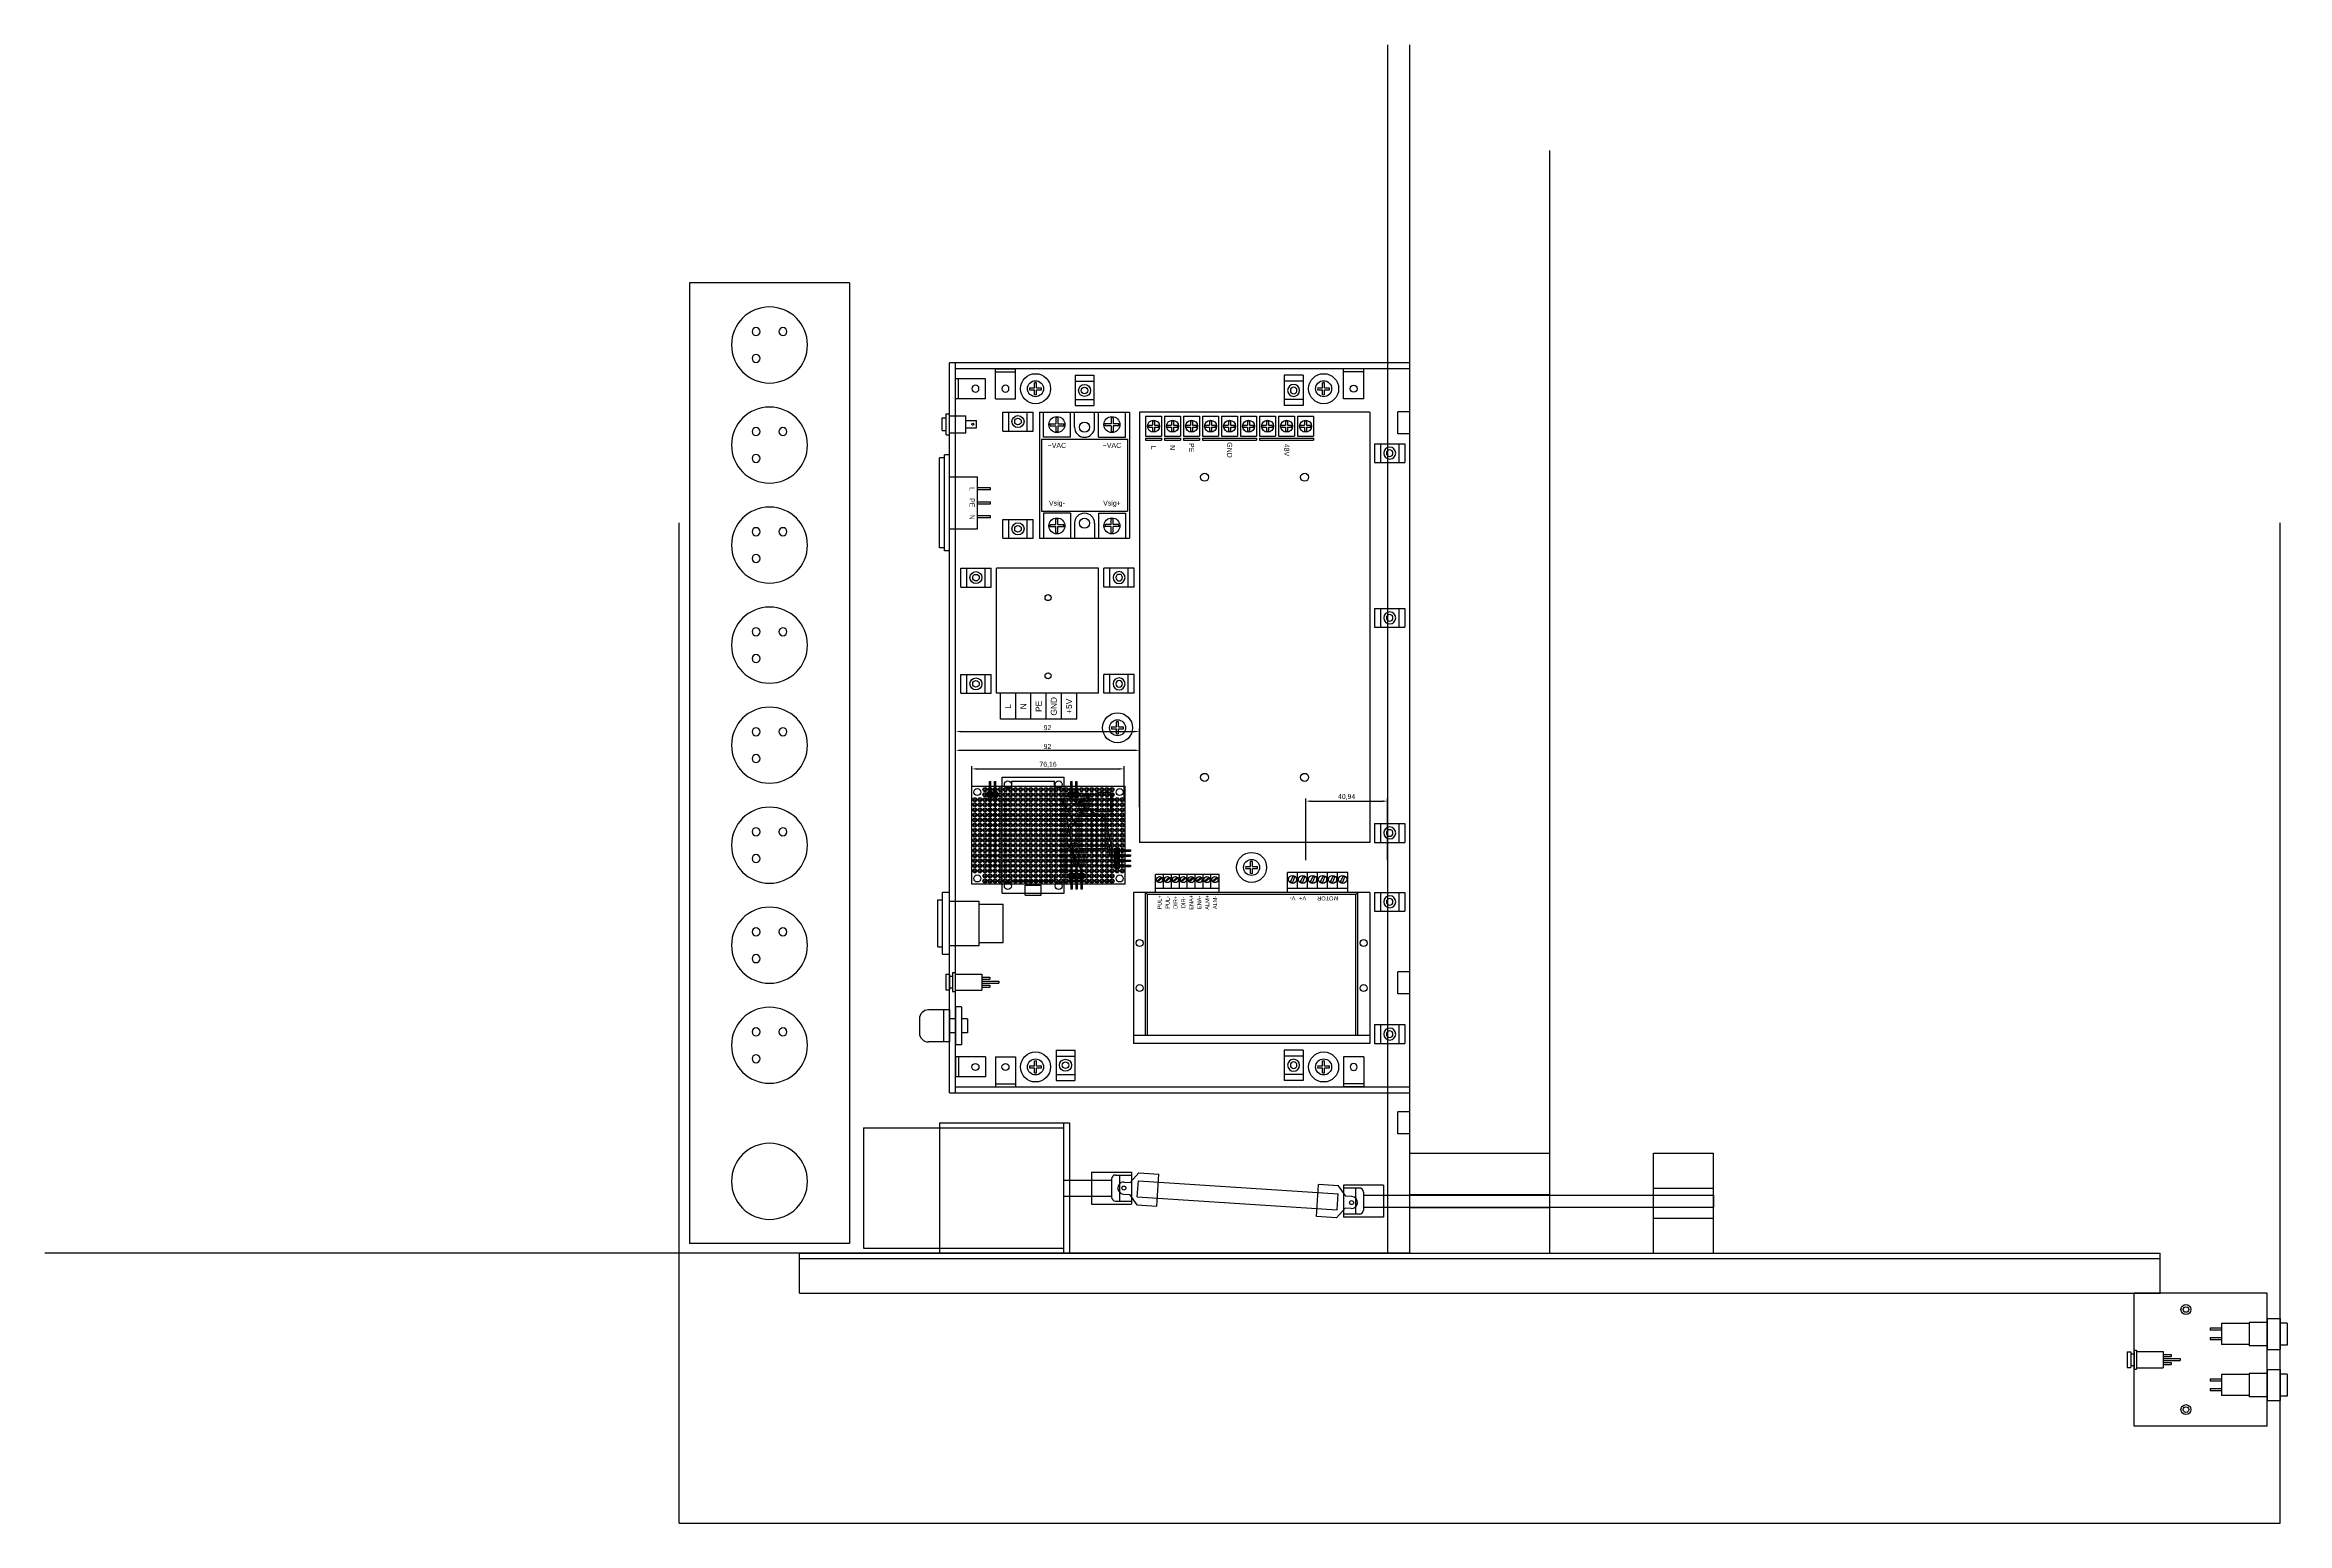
# Model space of a CAD drawing. Header units: millimetres. Extents: x 568 to 6362, y 128 to 2487.
# Drawn here: x 800 to 1921, y 896 to 1635 of the extents above; entities that cross this region are included whole.
import ezdxf

# ---------------------------------------------------------------- set-up
doc = ezdxf.new("R2010")
doc.units = ezdxf.units.MM
doc.dimstyles.new('ISO-25', dxfattribs={"dimtxt": 2.5, "dimasz": 2.5, "dimexe": 1.25, "dimexo": 0.625, "dimtad": 1, "dimtxsty": 'Standard', "dimcen": 2.5, "dimadec": 0, "dimazin": 0, "dimtfac": 1, "dimtmove": 0, "dimatfit": 3, "dimfxl": 1, "dimarcsym": 0})

# ---------------------------------------------------------------- blocks, each defined once
blk = doc.blocks.new('Z$W@#5705')
at = {"color": 191}
for p, q in [((0, 0), (0, 50)), ((0, 50), (30, 50)), ((30, 0), (30, 50)), ((0, 32.5), (30, 32.5)), ((0, 17.5), (30, 17.5)), ((0, 0), (30, 0))]:
    blk.add_line(p, q, dxfattribs=at)
blk = doc.blocks.new('Z$W@#4827')
at = {"color": 102}
for p, q in [((0, 115), (0, 0)), ((0, 115), (215, 115)), ((215, 115), (215, 0)), ((2, 79), (2, 87)), ((2, 87), (12, 87)), ((2, 79), (12, 79)), ((4.6, 83.5), (6.5, 83.5)), ((4.6, 82.5), (6.5, 82.5)), ((6.5, 83.5), (6.5, 85.4)), ((6.5, 80.6), (6.5, 82.5)), ((7.5, 83.5), (7.5, 85.4)), ((7.5, 83.5), (9.4, 83.5)), ((7.5, 80.6), (7.5, 82.5)), ((7.5, 82.5), (9.4, 82.5)), ((12, 79), (12, 87)), ((13, 60), (13, 87)), ((13, 87), (14, 87)), ((14, 60), (14, 87)), ((2, 69.5), (2, 77.5)), ((2, 77.5), (12, 77.5)), ((2, 69.5), (12, 69.5)), ((2, 60), (2, 68)), ((2, 68), (12, 68)), ((4.6, 74), (6.5, 74)), ((4.6, 73), (6.5, 73)), ((6.5, 74), (6.5, 75.9)), ((6.5, 71.1), (6.5, 73)), ((7.5, 74), (7.5, 75.9)), ((7.5, 74), (9.4, 74)), ((7.5, 71.1), (7.5, 73)), ((7.5, 73), (9.4, 73)), ((12, 69.5), (12, 77.5)), ((12, 60), (12, 68)), ((2, 60), (12, 60)), ((2, 50.5), (2, 58.5)), ((2, 58.5), (12, 58.5)), ((4.6, 64.5), (6.5, 64.5)), ((4.6, 63.5), (6.5, 63.5)), ((6.5, 64.5), (6.5, 66.4)), ((6.5, 61.6), (6.5, 63.5)), ((6.5, 55), (6.5, 56.9)), ((7.5, 64.5), (7.5, 66.4)), ((7.5, 64.5), (9.4, 64.5)), ((7.5, 61.6), (7.5, 63.5)), ((7.5, 63.5), (9.4, 63.5)), ((7.5, 55), (7.5, 56.9)), ((12, 50.5), (12, 58.5)), ((13, 60), (14, 60)), ((13, 31.5), (13, 58.5)), ((13, 58.5), (14, 58.5)), ((14, 31.5), (14, 58.5)), ((2, 50.5), (12, 50.5)), ((2, 41), (2, 49)), ((2, 49), (12, 49)), ((4.6, 55), (6.5, 55)), ((4.6, 54), (6.5, 54)), ((4.6, 45.5), (6.5, 45.5)), ((6.5, 52.1), (6.5, 54)), ((6.5, 45.5), (6.5, 47.4)), ((7.5, 55), (9.4, 55)), ((7.5, 52.1), (7.5, 54)), ((7.5, 54), (9.4, 54)), ((7.5, 45.5), (7.5, 47.4)), ((7.5, 45.5), (9.4, 45.5)), ((12, 41), (12, 49)), ((2, 41), (12, 41)), ((2, 31.5), (2, 39.5)), ((2, 39.5), (12, 39.5)), ((4.6, 44.5), (6.5, 44.5)), ((4.6, 36), (6.5, 36)), ((4.6, 35), (6.5, 35)), ((6.5, 42.6), (6.5, 44.5)), ((6.5, 36), (6.5, 37.9)), ((6.5, 33.1), (6.5, 35)), ((7.5, 42.6), (7.5, 44.5)), ((7.5, 44.5), (9.4, 44.5)), ((7.5, 36), (7.5, 37.9)), ((7.5, 36), (9.4, 36)), ((7.5, 33.1), (7.5, 35)), ((7.5, 35), (9.4, 35)), ((12, 31.5), (12, 39.5)), ((2, 31.5), (12, 31.5)), ((2, 22), (2, 30)), ((2, 30), (12, 30)), ((4.6, 26.5), (6.5, 26.5)), ((4.6, 25.5), (6.5, 25.5)), ((6.5, 26.5), (6.5, 28.4)), ((6.5, 23.6), (6.5, 25.5)), ((7.5, 26.5), (7.5, 28.4)), ((7.5, 26.5), (9.4, 26.5)), ((7.5, 23.6), (7.5, 25.5)), ((7.5, 25.5), (9.4, 25.5)), ((12, 22), (12, 30)), ((13, 31.5), (14, 31.5)), ((13, 22), (13, 30)), ((13, 30), (14, 30)), ((14, 22), (14, 30)), ((2, 22), (12, 22)), ((2, 12.5), (2, 20.5)), ((2, 20.5), (12, 20.5)), ((2, 12.5), (12, 12.5)), ((4.6, 17), (6.5, 17)), ((4.6, 16), (6.5, 16)), ((6.5, 17), (6.5, 18.9)), ((6.5, 14.1), (6.5, 16)), ((7.5, 17), (7.5, 18.9)), ((7.5, 17), (9.4, 17)), ((7.5, 14.1), (7.5, 16)), ((7.5, 16), (9.4, 16)), ((12, 12.5), (12, 20.5)), ((13, 22), (14, 22)), ((13, 12.5), (13, 20.5)), ((13, 20.5), (14, 20.5)), ((13, 12.5), (14, 12.5)), ((14, 12.5), (14, 20.5)), ((0, 0), (215, 0)), ((2, 3), (2, 11)), ((2, 11), (12, 11)), ((2, 3), (12, 3)), ((4.6, 7.5), (6.5, 7.5)), ((4.6, 6.5), (6.5, 6.5)), ((6.5, 7.5), (6.5, 9.4)), ((6.5, 4.6), (6.5, 6.5)), ((7.5, 7.5), (7.5, 9.4)), ((7.5, 7.5), (9.4, 7.5)), ((7.5, 4.6), (7.5, 6.5)), ((7.5, 6.5), (9.4, 6.5)), ((12, 3), (12, 11)), ((13, 3), (13, 11)), ((13, 11), (14, 11)), ((13, 3), (14, 3)), ((14, 3), (14, 11))]:
    blk.add_line(p, q, dxfattribs=at)
for centre, radius in [((7, 83), 3), ((32.5, 82.5), 2), ((182.5, 82.5), 2), ((7, 73.5), 3), ((7, 64), 3), ((7, 54.5), 3), ((7, 45), 3), ((7, 35.5), 3), ((32.5, 32.5), 2), ((182.5, 32.5), 2), ((7, 26), 3), ((7, 16.5), 3), ((7, 7), 3)]:
    blk.add_circle(centre, radius, dxfattribs=at)
for centre, start, end in [((7, 83), 168.463, 191.537), ((7, 83), 78.463, 101.537), ((7, 83), 258.463, 281.537), ((7, 83), 348.463, 11.537), ((7, 73.5), 168.463, 191.537), ((7, 73.5), 78.463, 101.537), ((7, 73.5), 258.463, 281.537), ((7, 73.5), 348.463, 11.537), ((7, 64), 168.463, 191.537), ((7, 64), 78.463, 101.537), ((7, 64), 258.463, 281.537), ((7, 54.5), 78.463, 101.537), ((7, 64), 348.463, 11.537), ((7, 54.5), 168.463, 191.537), ((7, 45), 168.463, 191.537), ((7, 54.5), 258.463, 281.537), ((7, 45), 78.463, 101.537), ((7, 54.5), 348.463, 11.537), ((7, 45), 348.463, 11.537), ((7, 35.5), 168.463, 191.537), ((7, 45), 258.463, 281.537), ((7, 35.5), 78.463, 101.537), ((7, 35.5), 348.463, 11.537), ((7, 26), 168.463, 191.537), ((7, 35.5), 258.463, 281.537), ((7, 26), 78.463, 101.537), ((7, 26), 258.463, 281.537), ((7, 26), 348.463, 11.537), ((7, 16.5), 168.463, 191.537), ((7, 16.5), 78.463, 101.537), ((7, 16.5), 258.463, 281.537), ((7, 16.5), 348.463, 11.537), ((7, 7), 168.463, 191.537), ((7, 7), 78.463, 101.537), ((7, 7), 258.463, 281.537), ((7, 7), 348.463, 11.537)]:
    blk.add_arc(centre, 2.5, start, end, dxfattribs=at)
at = {"color": 102, "char_height": 2.5, "attachment_point": 5}
for s, insert, width in [('{\\fArial|b0|i0|c238|p0;48V}', (18.9, 73.5), 9.747), ('{\\fArial|b0|i0|c238|p0;GND}', (18.9, 45), 9.747), ('{\\fArial|b0|i0|c238|p0;PE}', (17.7, 26), 7.351), ('{\\fArial|b0|i0|c238|p0;N}', (17.7, 16.5), 7.351), ('{\\fArial|b0|i0|c238|p0;L}', (17.7, 7), 7.351)]:
    blk.add_mtext(s, dxfattribs=dict(at, insert=insert, width=width))
blk = doc.blocks.new('Z$W@#5436')
at = {"color": 221}
for p, q in [((0, 85.5), (118, 85.5)), ((0, 10), (0, 85.5)), ((0, 81.5), (118, 81.5)), ((6, 81.5), (6, 10)), ((7, 81.5), (7, 11)), ((111, 81.5), (111, 11)), ((112, 81.5), (112, 10)), ((118, 10), (118, 85.5)), ((0, 10), (118, 10)), ((6, 10), (7, 11)), ((7, 11), (111, 11)), ((11, 10), (11, 0)), ((11, 8), (41, 8)), ((11, 0), (41, 0)), ((12.5, 2.4), (13.6, 5)), ((13.4, 2), (14.5, 4.6)), ((16, 8), (16, 0)), ((17.5, 2.4), (18.6, 5)), ((18.4, 2), (19.5, 4.6)), ((21, 8), (21, 0)), ((22.5, 2.4), (23.6, 5)), ((23.4, 2), (24.5, 4.6)), ((26, 8), (26, 0)), ((27.5, 2.4), (28.6, 5)), ((28.4, 2), (29.5, 4.6)), ((31, 8), (31, 0)), ((32.5, 2.4), (33.6, 5)), ((33.4, 2), (34.5, 4.6)), ((36, 8), (36, 0)), ((37.5, 2.4), (38.6, 5)), ((38.4, 2), (39.5, 4.6)), ((41, 10), (41, 0)), ((75.3, 10), (75.3, 1)), ((75.3, 8), (107, 8)), ((75.3, 1), (107, 1)), ((76.2, 3), (78, 4.6)), ((76.6, 2.6), (78.4, 4.2)), ((79.3, 8), (79.3, 1)), ((80.2, 3), (82, 4.6)), ((80.5, 2.6), (82.3, 4.2)), ((83.2, 8), (83.2, 1)), ((84.1, 3), (86, 4.6)), ((84.5, 2.6), (86.3, 4.2)), ((87.2, 8), (87.2, 1)), ((88.1, 3), (89.9, 4.6)), ((88.4, 2.6), (90.3, 4.2)), ((91.2, 8), (91.2, 1)), ((92.1, 3), (93.9, 4.6)), ((92.4, 2.6), (94.2, 4.2)), ((95.1, 8), (95.1, 1)), ((96, 3), (97.8, 4.6)), ((96.4, 2.6), (98.2, 4.2)), ((99.1, 8), (99.1, 1)), ((100, 3), (101.8, 4.6)), ((100.3, 2.6), (102.1, 4.2)), ((103, 8), (103, 1)), ((103.9, 3), (105.8, 4.6)), ((104.3, 2.6), (106.1, 4.2)), ((107, 10), (107, 1)), ((112, 10), (111, 11))]:
    blk.add_line(p, q, dxfattribs=at)
for centre, radius in [((3, 57.8), 1.75), ((115, 57.8), 1.75), ((3, 35.3), 1.75), ((115, 35.3), 1.75), ((13.5, 3.5), 2), ((18.5, 3.5), 2), ((23.5, 3.5), 2), ((28.5, 3.5), 2), ((33.5, 3.5), 2), ((38.5, 3.5), 2), ((77.3, 3.6), 1.5), ((81.3, 3.6), 1.5), ((85.2, 3.6), 1.5), ((89.2, 3.6), 1.5), ((93.1, 3.6), 1.5), ((97.1, 3.6), 1.5), ((101.1, 3.6), 1.5), ((105, 3.6), 1.5)]:
    blk.add_circle(centre, radius, dxfattribs=at)
for centre, radius, start, end in [((13.5, 3.5), 1.5, 228.033, 266.9754), ((13.5, 3.5), 1.5, 48.033, 86.9754), ((18.5, 3.5), 1.5, 228.033, 266.9754), ((18.5, 3.5), 1.5, 48.033, 86.9754), ((23.5, 3.5), 1.5, 228.033, 266.9754), ((23.5, 3.5), 1.5, 48.033, 86.9754), ((28.5, 3.5), 1.5, 228.033, 266.9754), ((28.5, 3.5), 1.5, 48.033, 86.9754), ((33.5, 3.5), 1.5, 228.033, 266.9754), ((33.5, 3.5), 1.5, 48.033, 86.9754), ((38.5, 3.5), 1.5, 228.033, 266.9754), ((38.5, 3.5), 1.5, 48.033, 86.9754), ((77.3, 3.6), 1.25, 210.1312, 233.2051), ((77.3, 3.6), 1.25, 30.1312, 53.2051), ((81.3, 3.6), 1.25, 210.1312, 233.2051), ((81.3, 3.6), 1.25, 30.1312, 53.2051), ((85.2, 3.6), 1.25, 210.1312, 233.2051), ((85.2, 3.6), 1.25, 30.1312, 53.2051), ((89.2, 3.6), 1.25, 210.1312, 233.2051), ((89.2, 3.6), 1.25, 30.1312, 53.2051), ((93.1, 3.6), 1.25, 210.1312, 233.2051), ((93.1, 3.6), 1.25, 30.1312, 53.2051), ((97.1, 3.6), 1.25, 210.1312, 233.2051), ((97.1, 3.6), 1.25, 30.1312, 53.2051), ((101.1, 3.6), 1.25, 210.1312, 233.2051), ((101.1, 3.6), 1.25, 30.1312, 53.2051), ((105, 3.6), 1.25, 210.1312, 233.2051), ((105, 3.6), 1.25, 30.1312, 53.2051)]:
    blk.add_arc(centre, radius, start, end, dxfattribs=at)
at = {"color": 221, "char_height": 2, "attachment_point": 5}
for s, insert, width in [('{\\fArial|b0|i0|c238|p0;MOTOR}', (21, 13), 20), ('{\\fArial|b0|i0|c238|p0;V+}', (33.5, 13), 5), ('{\\fArial|b0|i0|c238|p0;V-}', (38.5, 13), 5)]:
    blk.add_mtext(s, dxfattribs=dict(at, insert=insert, width=width))
at = {"color": 221, "char_height": 2, "width": 8, "attachment_point": 5, "rotation": 270}
for s, insert in [('{\\fArial|b0|i0|c238|p0;ALM-}', (77.3, 15)), ('{\\fArial|b0|i0|c238|p0;ALM+}', (81.2, 15)), ('{\\fArial|b0|i0|c238|p0;ENA-}', (85.2, 15)), ('{\\fArial|b0|i0|c238|p0;ENA+}', (89.2, 15)), ('{\\fArial|b0|i0|c238|p0;DIR-}', (93.1, 15)), ('{\\fArial|b0|i0|c238|p0;DIR+}', (97.1, 15)), ('{\\fArial|b0|i0|c238|p0;PUL-}', (101, 15)), ('{\\fArial|b0|i0|c238|p0;PUL+}', (105, 15))]:
    blk.add_mtext(s, dxfattribs=dict(at, insert=insert))
blk = doc.blocks.new('Z$W@#14604')
at = {"color": 30}
for p, q in [((0, 63), (45, 63)), ((0, 63), (0, 0)), ((2, 50.5), (2, 63)), ((5.3, 57.2), (8.2, 57.2)), ((5.3, 56.2), (8.2, 56.2)), ((8.2, 60.2), (8.2, 57.2)), ((8.2, 56.2), (8.2, 53.3)), ((9.2, 60.2), (9.2, 57.2)), ((9.2, 57.2), (12.2, 57.2)), ((9.2, 56.2), (9.2, 53.3)), ((9.2, 56.2), (12.2, 56.2)), ((15.5, 50.5), (15.5, 63)), ((17.5, 55.5), (17.5, 63)), ((27.5, 55.5), (27.5, 63)), ((29.5, 50.5), (29.5, 63)), ((35.8, 57.2), (32.8, 57.2)), ((35.8, 56.2), (32.8, 56.2)), ((35.8, 60.2), (35.8, 57.2)), ((35.8, 56.2), (35.8, 53.3)), ((36.8, 60.2), (36.8, 57.2)), ((39.7, 57.2), (36.8, 57.2)), ((39.7, 56.2), (36.8, 56.2)), ((36.8, 56.2), (36.8, 53.3)), ((43, 50.5), (43, 63)), ((45, 63), (45, 0)), ((1, 49.5), (1, 13.5)), ((1, 49.5), (44, 49.5)), ((15.5, 50.5), (2, 50.5)), ((29.5, 50.5), (43, 50.5)), ((44, 49.5), (44, 13.5)), ((1, 13.5), (44, 13.5)), ((2, 12.5), (2, 0)), ((15.5, 12.5), (2, 12.5)), ((15.5, 12.5), (15.5, 0)), ((29.5, 12.5), (29.5, 0)), ((29.5, 12.5), (43, 12.5)), ((43, 12.5), (43, 0)), ((0, 0), (45, 0)), ((5.3, 6.8), (8.2, 6.8)), ((5.3, 5.8), (8.2, 5.8)), ((8.2, 6.8), (8.2, 9.7)), ((8.2, 2.8), (8.2, 5.8)), ((9.2, 6.8), (9.2, 9.7)), ((9.2, 6.8), (12.2, 6.8)), ((9.2, 2.8), (9.2, 5.8)), ((9.2, 5.8), (12.2, 5.8)), ((17.5, 7.5), (17.5, 0)), ((27.5, 7.5), (27.5, 0)), ((35.8, 6.8), (32.8, 6.8)), ((35.8, 5.8), (32.8, 5.8)), ((35.8, 6.8), (35.8, 9.7)), ((35.8, 2.8), (35.8, 5.8)), ((36.8, 6.8), (36.8, 9.7)), ((39.7, 6.8), (36.8, 6.8)), ((36.8, 2.8), (36.8, 5.8)), ((39.7, 5.8), (36.8, 5.8))]:
    blk.add_line(p, q, dxfattribs=at)
for centre, radius in [((8.7, 56.8), 4), ((22.5, 55.5), 2.5), ((36.2, 56.8), 4), ((8.7, 6.2), 4), ((22.5, 7.5), 2.5), ((36.2, 6.2), 4)]:
    blk.add_circle(centre, radius, dxfattribs=at)
for centre, radius, start, end in [((8.7, 56.8), 3.5, 171.7868, 188.2132), ((8.7, 56.8), 3.5, 81.7868, 98.2132), ((8.7, 56.8), 3.5, 351.7868, 8.2132), ((36.2, 56.8), 3.5, 171.7868, 188.2132), ((36.2, 56.8), 3.5, 81.7868, 98.2132), ((36.2, 56.8), 3.5, 351.7868, 8.2132), ((8.7, 56.8), 3.5, 261.7868, 278.2132), ((22.5, 55.5), 5, 180, 0), ((36.2, 56.8), 3.5, 261.7868, 278.2132), ((22.5, 7.5), 5, 0, 180), ((8.7, 6.2), 3.5, 171.7868, 188.2132), ((8.7, 6.2), 3.5, 81.7868, 98.2132), ((8.7, 6.2), 3.5, 261.7868, 278.2132), ((8.7, 6.2), 3.5, 351.7868, 8.2132), ((36.2, 6.2), 3.5, 171.7868, 188.2132), ((36.2, 6.2), 3.5, 81.7868, 98.2132), ((36.2, 6.2), 3.5, 261.7868, 278.2132), ((36.2, 6.2), 3.5, 351.7868, 8.2132)]:
    blk.add_arc(centre, radius, start, end, dxfattribs=at)
at = {"color": 30, "char_height": 2.5, "width": 13.5, "attachment_point": 5}
for s, insert in [('{\\fArial|b0|i0|c238|p0;~VAC}', (8.7, 46.4)), ('{\\fArial|b0|i0|c238|p0;~VAC}', (36.2, 46.4)), ('{\\fArial|b0|i0|c238|p0;Vsig-}', (8.7, 17.2)), ('{\\fArial|b0|i0|c238|p0;Vsig+}', (36.2, 17.2))]:
    blk.add_mtext(s, dxfattribs=dict(at, insert=insert))
blk = doc.blocks.new('Z$W@#153')
at = {"color": 52}
for p, q in [((0, 0), (0, 80)), ((0, 80), (480, 80)), ((480, 0), (480, 80)), ((0, 0), (480, 0))]:
    blk.add_line(p, q, dxfattribs=at)
for centre, radius in [((31, 40), 19), ((81, 40), 19), ((131, 40), 19), ((181, 40), 19), ((231, 40), 19), ((281, 40), 19), ((331, 40), 19), ((381, 40), 19), ((449, 40), 19), ((24.3, 46.7), 2), ((37.7, 46.7), 2), ((74.3, 46.7), 2), ((87.7, 46.7), 2), ((124.3, 46.7), 2), ((137.7, 46.7), 2), ((174.3, 46.7), 2), ((187.7, 46.7), 2), ((224.3, 46.7), 2), ((237.7, 46.7), 2), ((274.3, 46.7), 2), ((287.7, 46.7), 2), ((324.3, 46.7), 2), ((337.7, 46.7), 2), ((374.3, 46.7), 2), ((387.7, 46.7), 2), ((24.3, 33.3), 2), ((74.3, 33.3), 2), ((124.3, 33.3), 2), ((174.3, 33.3), 2), ((224.3, 33.3), 2), ((274.3, 33.3), 2), ((324.3, 33.3), 2), ((374.3, 33.3), 2)]:
    blk.add_circle(centre, radius, dxfattribs=at)
blk = doc.blocks.new('Z$W@#26962')
at = {"color": 103}
for p, q in [((0, 10.9), (0, 49)), ((0, 49), (13, 49)), ((13, 0), (13, 51)), ((13, 51), (75.5, 51)), ((75.5, 0), (75.5, 51)), ((0, 41.38), (13, 41.38)), ((0, 33.76), (13, 33.76)), ((0, 26.14), (13, 26.14)), ((0, 18.52), (13, 18.52)), ((0, 10.9), (13, 10.9)), ((13, 0), (75.5, 0))]:
    blk.add_line(p, q, dxfattribs=at)
for centre in [(21.75, 25.25), (60.85, 25.25)]:
    blk.add_circle(centre, 1.5, dxfattribs=at)
at = {"color": 103, "char_height": 3, "width": 13, "attachment_point": 5}
for s, insert in [('{\\fArial|b0|i0|c238|p0;L}', (6.5, 45.19)), ('{\\fArial|b0|i0|c238|p0;N}', (6.5, 37.57)), ('{\\fArial|b0|i0|c238|p0;GND}', (6.5, 22.33)), ('{\\fArial|b0|i0|c238|p0;PE}', (6.5, 29.95)), ('{\\fArial|b0|i0|c238|p0;+5V}', (6.5, 14.71))]:
    blk.add_mtext(s, dxfattribs=dict(at, insert=insert))
blk = doc.blocks.new('Z$W@#18716')
at = {"color": 161}
for p, q in [((0, 3.75), (0, 27.25)), ((0, 27.25), (2.4, 27.25)), ((2.4, 31), (5.8, 31)), ((2.4, 0), (2.4, 31)), ((5.8, 0), (5.8, 31)), ((5.8, 26.6), (20.6, 26.6)), ((20.6, 4.4), (20.6, 26.6)), ((20.6, 25.1), (32.6, 25.1)), ((32.6, 5.9), (32.6, 25.1)), ((0, 3.75), (2.4, 3.75)), ((2.4, 0), (5.8, 0)), ((5.8, 4.4), (20.6, 4.4)), ((20.6, 5.9), (32.6, 5.9))]:
    blk.add_line(p, q, dxfattribs=at)
blk = doc.blocks.new('Z$W@#19718')
at = {"color": 221}
for p, q in [((0, 13), (0, 6)), ((15, 17.5), (4.5, 17.5)), ((12, 17.5), (12, 1.5)), ((15, 17.5), (15, 1.5)), ((18, 13), (15, 13)), ((21, 19), (18, 19)), ((18, 19), (18, 0)), ((21, 19), (21, 0)), ((24, 13), (21, 13)), ((24, 13), (24, 6)), ((15, 1.5), (4.5, 1.5)), ((18, 6), (15, 6)), ((21, 0), (18, 0)), ((24, 6), (21, 6))]:
    blk.add_line(p, q, dxfattribs=at)
for centre, start, end in [((4.5, 13), 90, 180), ((4.5, 6), 180, 270)]:
    blk.add_arc(centre, 4.5, start, end, dxfattribs=at)
blk = doc.blocks.new('Z$W@#19912')
at = {"color": 1}
for p, q in [((0, 15), (0, 0)), ((0, 15), (10, 15)), ((10, 15), (10, 0)), ((0, 1.5), (10, 1.5)), ((0, 0), (10, 0))]:
    blk.add_line(p, q, dxfattribs=at)
blk.add_circle((5, 10), 1.75, dxfattribs=at)
blk = doc.blocks.new('Z$W@#6334')
at = {"color": 221}
for p, q in [((0, 23.1), (0, 21.9)), ((9.5, 23.1), (0, 23.1)), ((8.65, 26.5), (0.85, 26.5)), ((0.85, 26.5), (0.85, 24.7)), ((8.65, 24.7), (0.85, 24.7)), ((1.85, 24.7), (1.85, 23.1)), ((7.65, 24.7), (7.65, 23.1)), ((8.65, 26.5), (8.65, 24.7)), ((9.5, 23.1), (9.5, 21.9)), ((9.5, 21.9), (0, 21.9)), ((0.7, 21.9), (0.7, 8.5)), ((8.8, 21.9), (8.8, 8.5)), ((8.8, 8.5), (0.7, 8.5)), ((2.25, 8.5), (2.25, 4.5)), ((3.25, 4.5), (2.25, 4.5)), ((3.25, 8.5), (3.25, 4.5)), ((4.25, 8.5), (4.25, 0)), ((5.25, 0), (4.25, 0)), ((5.25, 8.5), (5.25, 0)), ((6.25, 8.5), (6.25, 4.5)), ((7.25, 4.5), (6.25, 4.5)), ((7.25, 8.5), (7.25, 4.5))]:
    blk.add_line(p, q, dxfattribs=at)
blk = doc.blocks.new('Z$W@#26500')
at = {"color": 52}
for p, q in [((0, 15.1), (10.5, 15.1)), ((0, 15.1), (0, 13.5)), ((0, 13.5), (10.5, 13.5)), ((1, 13.5), (1, 5.4)), ((2.1, 17.2), (8.4, 17.2)), ((2.1, 17.2), (2.1, 15.1)), ((8.4, 17.2), (8.4, 15.1)), ((9.5, 13.5), (9.5, 5.4)), ((10.5, 15.1), (10.5, 13.5)), ((1, 5.4), (9.5, 5.4)), ((3.4, 5.4), (3.4, 0)), ((3.4, 0), (7.1, 0)), ((7.1, 5.4), (7.1, 0))]:
    blk.add_line(p, q, dxfattribs=at)
blk.add_circle((5.2, 1.8), 0.5, dxfattribs=at)
blk = doc.blocks.new('Z$W@#17421')
at = {"color": 254}
for p, q in [((76.66, 48.72), (0, 48.72)), ((0, 0), (0, 48.72)), ((76.66, 0), (76.66, 48.72)), ((76.66, 0), (0, 0))]:
    blk.add_line(p, q, dxfattribs=at)
for centre, radius in [((2.77, 45.95), 1.75), ((6.58, 47.22), 1), ((6.58, 44.68), 1), ((6.58, 47.22), 0.5), ((6.58, 44.68), 0.5), ((9.12, 47.22), 1), ((9.12, 44.68), 1), ((9.12, 47.22), 0.5), ((9.12, 44.68), 0.5), ((11.66, 47.22), 1), ((11.66, 44.68), 1), ((11.66, 47.22), 0.5), ((11.66, 44.68), 0.5), ((14.2, 47.22), 1), ((14.2, 44.68), 1), ((14.2, 47.22), 0.5), ((14.2, 44.68), 0.5), ((16.74, 47.22), 1), ((16.74, 44.68), 1), ((16.74, 47.22), 0.5), ((16.74, 44.68), 0.5), ((19.28, 47.22), 1), ((19.28, 44.68), 1), ((19.28, 47.22), 0.5), ((19.28, 44.68), 0.5), ((21.82, 47.22), 1), ((21.82, 44.68), 1), ((21.82, 47.22), 0.5), ((21.82, 44.68), 0.5), ((24.36, 47.22), 1), ((24.36, 44.68), 1), ((24.36, 47.22), 0.5), ((24.36, 44.68), 0.5), ((26.9, 47.22), 1), ((26.9, 44.68), 1), ((26.9, 47.22), 0.5), ((26.9, 44.68), 0.5), ((29.44, 47.22), 1), ((29.44, 44.68), 1), ((29.44, 47.22), 0.5), ((29.44, 44.68), 0.5), ((31.98, 47.22), 1), ((31.98, 44.68), 1), ((31.98, 47.22), 0.5), ((31.98, 44.68), 0.5), ((34.52, 47.22), 1), ((34.52, 44.68), 1), ((34.52, 47.22), 0.5), ((34.52, 44.68), 0.5), ((37.06, 47.22), 1), ((37.06, 44.68), 1), ((37.06, 47.22), 0.5), ((37.06, 44.68), 0.5), ((39.6, 47.22), 1), ((39.6, 44.68), 1), ((39.6, 47.22), 0.5), ((39.6, 44.68), 0.5), ((42.14, 47.22), 1), ((42.14, 44.68), 1), ((42.14, 47.22), 0.5), ((42.14, 44.68), 0.5), ((44.68, 47.22), 1), ((44.68, 44.68), 1), ((44.68, 47.22), 0.5), ((44.68, 44.68), 0.5), ((47.22, 47.22), 1), ((47.22, 44.68), 1), ((47.22, 47.22), 0.5), ((47.22, 44.68), 0.5), ((49.76, 47.22), 1), ((49.76, 44.68), 1), ((49.76, 47.22), 0.5), ((49.76, 44.68), 0.5), ((52.3, 47.22), 1), ((52.3, 44.68), 1), ((52.3, 47.22), 0.5), ((52.3, 44.68), 0.5), ((54.84, 47.22), 1), ((54.84, 44.68), 1), ((54.84, 47.22), 0.5), ((54.84, 44.68), 0.5), ((57.38, 47.22), 1), ((57.38, 44.68), 1), ((57.38, 47.22), 0.5), ((57.38, 44.68), 0.5), ((59.92, 47.22), 1), ((59.92, 44.68), 1), ((59.92, 47.22), 0.5), ((59.92, 44.68), 0.5), ((62.46, 47.22), 1), ((62.46, 44.68), 1), ((62.46, 47.22), 0.5), ((62.46, 44.68), 0.5), ((65, 47.22), 1), ((65, 44.68), 1), ((65, 47.22), 0.5), ((65, 44.68), 0.5), ((67.54, 47.22), 1), ((67.54, 44.68), 1), ((67.54, 47.22), 0.5), ((67.54, 44.68), 0.5), ((70.08, 47.22), 1), ((70.08, 44.68), 1), ((70.08, 47.22), 0.5), ((70.08, 44.68), 0.5), ((73.89, 45.95), 1.75), ((1.5, 42.14), 1), ((1.5, 39.6), 1), ((1.5, 37.06), 1), ((1.5, 34.52), 1), ((1.5, 42.14), 0.5), ((1.5, 39.6), 0.5), ((1.5, 37.06), 0.5), ((1.5, 34.52), 0.5), ((4.04, 42.14), 1), ((4.04, 39.6), 1), ((4.04, 37.06), 1), ((4.04, 34.52), 1), ((4.04, 42.14), 0.5), ((4.04, 39.6), 0.5), ((4.04, 37.06), 0.5), ((4.04, 34.52), 0.5), ((6.58, 42.14), 1), ((6.58, 39.6), 1), ((6.58, 37.06), 1), ((6.58, 34.52), 1), ((6.58, 42.14), 0.5), ((6.58, 39.6), 0.5), ((6.58, 37.06), 0.5), ((6.58, 34.52), 0.5), ((9.12, 42.14), 1), ((9.12, 39.6), 1), ((9.12, 37.06), 1), ((9.12, 34.52), 1), ((9.12, 42.14), 0.5), ((9.12, 39.6), 0.5), ((9.12, 37.06), 0.5), ((9.12, 34.52), 0.5), ((11.66, 42.14), 1), ((11.66, 39.6), 1), ((11.66, 37.06), 1), ((11.66, 34.52), 1), ((11.66, 42.14), 0.5), ((11.66, 39.6), 0.5), ((11.66, 37.06), 0.5), ((11.66, 34.52), 0.5), ((14.2, 42.14), 1), ((14.2, 39.6), 1), ((14.2, 37.06), 1), ((14.2, 34.52), 1), ((14.2, 42.14), 0.5), ((14.2, 39.6), 0.5), ((14.2, 37.06), 0.5), ((14.2, 34.52), 0.5), ((16.74, 42.14), 1), ((16.74, 39.6), 1), ((16.74, 37.06), 1), ((16.74, 34.52), 1), ((16.74, 42.14), 0.5), ((16.74, 39.6), 0.5), ((16.74, 37.06), 0.5), ((16.74, 34.52), 0.5), ((19.28, 42.14), 1), ((19.28, 39.6), 1), ((19.28, 37.06), 1), ((19.28, 34.52), 1), ((19.28, 42.14), 0.5), ((19.28, 39.6), 0.5), ((19.28, 37.06), 0.5), ((19.28, 34.52), 0.5), ((21.82, 42.14), 1), ((21.82, 39.6), 1), ((21.82, 37.06), 1), ((21.82, 34.52), 1), ((21.82, 42.14), 0.5), ((21.82, 39.6), 0.5), ((21.82, 37.06), 0.5), ((21.82, 34.52), 0.5), ((24.36, 42.14), 1), ((24.36, 39.6), 1), ((24.36, 37.06), 1), ((24.36, 34.52), 1), ((24.36, 42.14), 0.5), ((24.36, 39.6), 0.5), ((24.36, 37.06), 0.5), ((24.36, 34.52), 0.5), ((26.9, 42.14), 1), ((26.9, 39.6), 1), ((26.9, 37.06), 1), ((26.9, 34.52), 1), ((26.9, 42.14), 0.5), ((26.9, 39.6), 0.5), ((26.9, 37.06), 0.5), ((26.9, 34.52), 0.5), ((29.44, 42.14), 1), ((29.44, 39.6), 1), ((29.44, 37.06), 1), ((29.44, 34.52), 1), ((29.44, 42.14), 0.5), ((29.44, 39.6), 0.5), ((29.44, 37.06), 0.5), ((29.44, 34.52), 0.5), ((31.98, 42.14), 1), ((31.98, 39.6), 1), ((31.98, 37.06), 1), ((31.98, 34.52), 1), ((31.98, 42.14), 0.5), ((31.98, 39.6), 0.5), ((31.98, 37.06), 0.5), ((31.98, 34.52), 0.5), ((34.52, 42.14), 1), ((34.52, 39.6), 1), ((34.52, 37.06), 1), ((34.52, 34.52), 1), ((34.52, 42.14), 0.5), ((34.52, 39.6), 0.5), ((34.52, 37.06), 0.5), ((34.52, 34.52), 0.5), ((37.06, 42.14), 1), ((37.06, 39.6), 1), ((37.06, 37.06), 1), ((37.06, 34.52), 1), ((37.06, 42.14), 0.5), ((37.06, 39.6), 0.5), ((37.06, 37.06), 0.5), ((37.06, 34.52), 0.5), ((39.6, 42.14), 1), ((39.6, 39.6), 1), ((39.6, 37.06), 1), ((39.6, 34.52), 1), ((39.6, 42.14), 0.5), ((39.6, 39.6), 0.5), ((39.6, 37.06), 0.5), ((39.6, 34.52), 0.5), ((42.14, 42.14), 1), ((42.14, 39.6), 1), ((42.14, 37.06), 1), ((42.14, 34.52), 1), ((42.14, 42.14), 0.5), ((42.14, 39.6), 0.5), ((42.14, 37.06), 0.5), ((42.14, 34.52), 0.5), ((44.68, 42.14), 1), ((44.68, 39.6), 1), ((44.68, 37.06), 1), ((44.68, 34.52), 1), ((44.68, 42.14), 0.5), ((44.68, 39.6), 0.5), ((44.68, 37.06), 0.5), ((44.68, 34.52), 0.5), ((47.22, 42.14), 1), ((47.22, 39.6), 1), ((47.22, 37.06), 1), ((47.22, 34.52), 1), ((47.22, 42.14), 0.5), ((47.22, 39.6), 0.5), ((47.22, 37.06), 0.5), ((47.22, 34.52), 0.5), ((49.76, 42.14), 1), ((49.76, 39.6), 1), ((49.76, 37.06), 1), ((49.76, 34.52), 1), ((49.76, 42.14), 0.5), ((49.76, 39.6), 0.5), ((49.76, 37.06), 0.5), ((49.76, 34.52), 0.5), ((52.3, 42.14), 1), ((52.3, 39.6), 1), ((52.3, 37.06), 1), ((52.3, 34.52), 1), ((52.3, 42.14), 0.5), ((52.3, 39.6), 0.5), ((52.3, 37.06), 0.5), ((52.3, 34.52), 0.5), ((54.84, 42.14), 1), ((54.84, 39.6), 1), ((54.84, 37.06), 1), ((54.84, 34.52), 1), ((54.84, 42.14), 0.5), ((54.84, 39.6), 0.5), ((54.84, 37.06), 0.5), ((54.84, 34.52), 0.5), ((57.38, 42.14), 1), ((57.38, 39.6), 1), ((57.38, 37.06), 1), ((57.38, 34.52), 1), ((57.38, 42.14), 0.5), ((57.38, 39.6), 0.5), ((57.38, 37.06), 0.5), ((57.38, 34.52), 0.5), ((59.92, 42.14), 1), ((59.92, 39.6), 1), ((59.92, 37.06), 1), ((59.92, 34.52), 1), ((59.92, 42.14), 0.5), ((59.92, 39.6), 0.5), ((59.92, 37.06), 0.5), ((59.92, 34.52), 0.5), ((62.46, 42.14), 1), ((62.46, 39.6), 1), ((62.46, 37.06), 1), ((62.46, 34.52), 1), ((62.46, 42.14), 0.5), ((62.46, 39.6), 0.5), ((62.46, 37.06), 0.5), ((62.46, 34.52), 0.5), ((65, 42.14), 1), ((65, 39.6), 1), ((65, 37.06), 1), ((65, 34.52), 1), ((65, 42.14), 0.5), ((65, 39.6), 0.5), ((65, 37.06), 0.5), ((65, 34.52), 0.5), ((67.54, 42.14), 1), ((67.54, 39.6), 1), ((67.54, 37.06), 1), ((67.54, 34.52), 1), ((67.54, 42.14), 0.5), ((67.54, 39.6), 0.5), ((67.54, 37.06), 0.5), ((67.54, 34.52), 0.5), ((70.08, 42.14), 1), ((70.08, 39.6), 1), ((70.08, 37.06), 1), ((70.08, 34.52), 1), ((70.08, 42.14), 0.5), ((70.08, 39.6), 0.5), ((70.08, 37.06), 0.5), ((70.08, 34.52), 0.5), ((72.62, 42.14), 1), ((72.62, 39.6), 1), ((72.62, 37.06), 1), ((72.62, 34.52), 1), ((72.62, 42.14), 0.5), ((72.62, 39.6), 0.5), ((72.62, 37.06), 0.5), ((72.62, 34.52), 0.5), ((75.16, 42.14), 1), ((75.16, 39.6), 1), ((75.16, 37.06), 1), ((75.16, 34.52), 1), ((75.16, 42.14), 0.5), ((75.16, 39.6), 0.5), ((75.16, 37.06), 0.5), ((75.16, 34.52), 0.5), ((1.5, 31.98), 1), ((1.5, 29.44), 1), ((1.5, 26.9), 1), ((1.5, 24.36), 1), ((1.5, 21.82), 1), ((1.5, 31.98), 0.5), ((1.5, 29.44), 0.5), ((1.5, 26.9), 0.5), ((1.5, 24.36), 0.5), ((4.04, 31.98), 1), ((4.04, 29.44), 1), ((4.04, 26.9), 1), ((4.04, 24.36), 1), ((4.04, 21.82), 1), ((4.04, 31.98), 0.5), ((4.04, 29.44), 0.5), ((4.04, 26.9), 0.5), ((4.04, 24.36), 0.5), ((6.58, 31.98), 1), ((6.58, 29.44), 1), ((6.58, 26.9), 1), ((6.58, 24.36), 1), ((6.58, 21.82), 1), ((6.58, 31.98), 0.5), ((6.58, 29.44), 0.5), ((6.58, 26.9), 0.5), ((6.58, 24.36), 0.5), ((9.12, 31.98), 1), ((9.12, 29.44), 1), ((9.12, 26.9), 1), ((9.12, 24.36), 1), ((9.12, 21.82), 1), ((9.12, 31.98), 0.5), ((9.12, 29.44), 0.5), ((9.12, 26.9), 0.5), ((9.12, 24.36), 0.5), ((11.66, 31.98), 1), ((11.66, 29.44), 1), ((11.66, 26.9), 1), ((11.66, 24.36), 1), ((11.66, 21.82), 1), ((11.66, 31.98), 0.5), ((11.66, 29.44), 0.5), ((11.66, 26.9), 0.5), ((11.66, 24.36), 0.5), ((14.2, 31.98), 1), ((14.2, 29.44), 1), ((14.2, 26.9), 1), ((14.2, 24.36), 1), ((14.2, 21.82), 1), ((14.2, 31.98), 0.5), ((14.2, 29.44), 0.5), ((14.2, 26.9), 0.5), ((14.2, 24.36), 0.5), ((16.74, 31.98), 1), ((16.74, 29.44), 1), ((16.74, 26.9), 1), ((16.74, 24.36), 1), ((16.74, 21.82), 1), ((16.74, 31.98), 0.5), ((16.74, 29.44), 0.5), ((16.74, 26.9), 0.5), ((16.74, 24.36), 0.5), ((19.28, 31.98), 1), ((19.28, 29.44), 1), ((19.28, 26.9), 1), ((19.28, 24.36), 1), ((19.28, 21.82), 1), ((19.28, 31.98), 0.5), ((19.28, 29.44), 0.5), ((19.28, 26.9), 0.5), ((19.28, 24.36), 0.5), ((21.82, 31.98), 1), ((21.82, 29.44), 1), ((21.82, 26.9), 1), ((21.82, 24.36), 1), ((21.82, 21.82), 1), ((21.82, 31.98), 0.5), ((21.82, 29.44), 0.5), ((21.82, 26.9), 0.5), ((21.82, 24.36), 0.5), ((24.36, 31.98), 1), ((24.36, 29.44), 1), ((24.36, 26.9), 1), ((24.36, 24.36), 1), ((24.36, 21.82), 1), ((24.36, 31.98), 0.5), ((24.36, 29.44), 0.5), ((24.36, 26.9), 0.5), ((24.36, 24.36), 0.5), ((26.9, 31.98), 1), ((26.9, 29.44), 1), ((26.9, 26.9), 1), ((26.9, 24.36), 1), ((26.9, 21.82), 1), ((26.9, 31.98), 0.5), ((26.9, 29.44), 0.5), ((26.9, 26.9), 0.5), ((26.9, 24.36), 0.5), ((29.44, 31.98), 1), ((29.44, 29.44), 1), ((29.44, 26.9), 1), ((29.44, 24.36), 1), ((29.44, 21.82), 1), ((29.44, 31.98), 0.5), ((29.44, 29.44), 0.5), ((29.44, 26.9), 0.5), ((29.44, 24.36), 0.5), ((31.98, 31.98), 1), ((31.98, 29.44), 1), ((31.98, 26.9), 1), ((31.98, 24.36), 1), ((31.98, 21.82), 1), ((31.98, 31.98), 0.5), ((31.98, 29.44), 0.5), ((31.98, 26.9), 0.5), ((31.98, 24.36), 0.5), ((34.52, 31.98), 1), ((34.52, 29.44), 1), ((34.52, 26.9), 1), ((34.52, 24.36), 1), ((34.52, 21.82), 1), ((34.52, 31.98), 0.5), ((34.52, 29.44), 0.5), ((34.52, 26.9), 0.5), ((34.52, 24.36), 0.5), ((37.06, 31.98), 1), ((37.06, 29.44), 1), ((37.06, 26.9), 1), ((37.06, 24.36), 1), ((37.06, 21.82), 1), ((37.06, 31.98), 0.5), ((37.06, 29.44), 0.5), ((37.06, 26.9), 0.5), ((37.06, 24.36), 0.5), ((39.6, 31.98), 1), ((39.6, 29.44), 1), ((39.6, 26.9), 1), ((39.6, 24.36), 1), ((39.6, 21.82), 1), ((39.6, 31.98), 0.5), ((39.6, 29.44), 0.5), ((39.6, 26.9), 0.5), ((39.6, 24.36), 0.5), ((42.14, 31.98), 1), ((42.14, 29.44), 1), ((42.14, 26.9), 1), ((42.14, 24.36), 1), ((42.14, 21.82), 1), ((42.14, 31.98), 0.5), ((42.14, 29.44), 0.5), ((42.14, 26.9), 0.5), ((42.14, 24.36), 0.5), ((44.68, 31.98), 1), ((44.68, 29.44), 1), ((44.68, 26.9), 1), ((44.68, 24.36), 1), ((44.68, 21.82), 1), ((44.68, 31.98), 0.5), ((44.68, 29.44), 0.5), ((44.68, 26.9), 0.5), ((44.68, 24.36), 0.5), ((47.22, 31.98), 1), ((47.22, 29.44), 1), ((47.22, 26.9), 1), ((47.22, 24.36), 1), ((47.22, 21.82), 1), ((47.22, 31.98), 0.5), ((47.22, 29.44), 0.5), ((47.22, 26.9), 0.5), ((47.22, 24.36), 0.5), ((49.76, 31.98), 1), ((49.76, 29.44), 1), ((49.76, 26.9), 1), ((49.76, 24.36), 1), ((49.76, 21.82), 1), ((49.76, 31.98), 0.5), ((49.76, 29.44), 0.5), ((49.76, 26.9), 0.5), ((49.76, 24.36), 0.5), ((52.3, 31.98), 1), ((52.3, 29.44), 1), ((52.3, 26.9), 1), ((52.3, 24.36), 1), ((52.3, 21.82), 1), ((52.3, 31.98), 0.5), ((52.3, 29.44), 0.5), ((52.3, 26.9), 0.5), ((52.3, 24.36), 0.5), ((54.84, 31.98), 1), ((54.84, 29.44), 1), ((54.84, 26.9), 1), ((54.84, 24.36), 1), ((54.84, 21.82), 1), ((54.84, 31.98), 0.5), ((54.84, 29.44), 0.5), ((54.84, 26.9), 0.5), ((54.84, 24.36), 0.5), ((57.38, 31.98), 1), ((57.38, 29.44), 1), ((57.38, 26.9), 1), ((57.38, 24.36), 1), ((57.38, 21.82), 1), ((57.38, 31.98), 0.5), ((57.38, 29.44), 0.5), ((57.38, 26.9), 0.5), ((57.38, 24.36), 0.5), ((59.92, 31.98), 1), ((59.92, 29.44), 1), ((59.92, 26.9), 1), ((59.92, 24.36), 1), ((59.92, 21.82), 1), ((59.92, 31.98), 0.5), ((59.92, 29.44), 0.5), ((59.92, 26.9), 0.5), ((59.92, 24.36), 0.5), ((62.46, 31.98), 1), ((62.46, 29.44), 1), ((62.46, 26.9), 1), ((62.46, 24.36), 1), ((62.46, 21.82), 1), ((62.46, 31.98), 0.5), ((62.46, 29.44), 0.5), ((62.46, 26.9), 0.5), ((62.46, 24.36), 0.5), ((65, 31.98), 1), ((65, 29.44), 1), ((65, 26.9), 1), ((65, 24.36), 1), ((65, 21.82), 1), ((65, 31.98), 0.5), ((65, 29.44), 0.5), ((65, 26.9), 0.5), ((65, 24.36), 0.5), ((67.54, 31.98), 1), ((67.54, 29.44), 1), ((67.54, 26.9), 1), ((67.54, 24.36), 1), ((67.54, 21.82), 1), ((67.54, 31.98), 0.5), ((67.54, 29.44), 0.5), ((67.54, 26.9), 0.5), ((67.54, 24.36), 0.5), ((70.08, 31.98), 1), ((70.08, 29.44), 1), ((70.08, 26.9), 1), ((70.08, 24.36), 1), ((70.08, 21.82), 1), ((70.08, 31.98), 0.5), ((70.08, 29.44), 0.5), ((70.08, 26.9), 0.5), ((70.08, 24.36), 0.5), ((72.62, 31.98), 1), ((72.62, 29.44), 1), ((72.62, 26.9), 1), ((72.62, 24.36), 1), ((72.62, 21.82), 1), ((72.62, 31.98), 0.5), ((72.62, 29.44), 0.5), ((72.62, 26.9), 0.5), ((72.62, 24.36), 0.5), ((75.16, 31.98), 1), ((75.16, 29.44), 1), ((75.16, 26.9), 1), ((75.16, 24.36), 1), ((75.16, 21.82), 1), ((75.16, 31.98), 0.5), ((75.16, 29.44), 0.5), ((75.16, 26.9), 0.5), ((75.16, 24.36), 0.5), ((1.5, 19.28), 1), ((1.5, 16.74), 1), ((1.5, 14.2), 1), ((1.5, 11.66), 1), ((1.5, 21.82), 0.5), ((1.5, 19.28), 0.5), ((1.5, 16.74), 0.5), ((1.5, 14.2), 0.5), ((1.5, 11.66), 0.5), ((4.04, 19.28), 1), ((4.04, 16.74), 1), ((4.04, 14.2), 1), ((4.04, 11.66), 1), ((4.04, 21.82), 0.5), ((4.04, 19.28), 0.5), ((4.04, 16.74), 0.5), ((4.04, 14.2), 0.5), ((4.04, 11.66), 0.5), ((6.58, 19.28), 1), ((6.58, 16.74), 1), ((6.58, 14.2), 1), ((6.58, 11.66), 1), ((6.58, 21.82), 0.5), ((6.58, 19.28), 0.5), ((6.58, 16.74), 0.5), ((6.58, 14.2), 0.5), ((6.58, 11.66), 0.5), ((9.12, 19.28), 1), ((9.12, 16.74), 1), ((9.12, 14.2), 1), ((9.12, 11.66), 1), ((9.12, 21.82), 0.5), ((9.12, 19.28), 0.5), ((9.12, 16.74), 0.5), ((9.12, 14.2), 0.5), ((9.12, 11.66), 0.5), ((11.66, 19.28), 1), ((11.66, 16.74), 1), ((11.66, 14.2), 1), ((11.66, 11.66), 1), ((11.66, 21.82), 0.5), ((11.66, 19.28), 0.5), ((11.66, 16.74), 0.5), ((11.66, 14.2), 0.5), ((11.66, 11.66), 0.5), ((14.2, 19.28), 1), ((14.2, 16.74), 1), ((14.2, 14.2), 1), ((14.2, 11.66), 1), ((14.2, 21.82), 0.5), ((14.2, 19.28), 0.5), ((14.2, 16.74), 0.5), ((14.2, 14.2), 0.5), ((14.2, 11.66), 0.5), ((16.74, 19.28), 1), ((16.74, 16.74), 1), ((16.74, 14.2), 1), ((16.74, 11.66), 1), ((16.74, 21.82), 0.5), ((16.74, 19.28), 0.5), ((16.74, 16.74), 0.5), ((16.74, 14.2), 0.5), ((16.74, 11.66), 0.5), ((19.28, 19.28), 1), ((19.28, 16.74), 1), ((19.28, 14.2), 1), ((19.28, 11.66), 1), ((19.28, 21.82), 0.5), ((19.28, 19.28), 0.5), ((19.28, 16.74), 0.5), ((19.28, 14.2), 0.5), ((19.28, 11.66), 0.5), ((21.82, 19.28), 1), ((21.82, 16.74), 1), ((21.82, 14.2), 1), ((21.82, 11.66), 1), ((21.82, 21.82), 0.5), ((21.82, 19.28), 0.5), ((21.82, 16.74), 0.5), ((21.82, 14.2), 0.5), ((21.82, 11.66), 0.5), ((24.36, 19.28), 1), ((24.36, 16.74), 1), ((24.36, 14.2), 1), ((24.36, 11.66), 1), ((24.36, 21.82), 0.5), ((24.36, 19.28), 0.5), ((24.36, 16.74), 0.5), ((24.36, 14.2), 0.5), ((24.36, 11.66), 0.5), ((26.9, 19.28), 1), ((26.9, 16.74), 1), ((26.9, 14.2), 1), ((26.9, 11.66), 1), ((26.9, 21.82), 0.5), ((26.9, 19.28), 0.5), ((26.9, 16.74), 0.5), ((26.9, 14.2), 0.5), ((26.9, 11.66), 0.5), ((29.44, 19.28), 1), ((29.44, 16.74), 1), ((29.44, 14.2), 1), ((29.44, 11.66), 1), ((29.44, 21.82), 0.5), ((29.44, 19.28), 0.5), ((29.44, 16.74), 0.5), ((29.44, 14.2), 0.5), ((29.44, 11.66), 0.5), ((31.98, 19.28), 1), ((31.98, 16.74), 1), ((31.98, 14.2), 1), ((31.98, 11.66), 1), ((31.98, 21.82), 0.5), ((31.98, 19.28), 0.5), ((31.98, 16.74), 0.5), ((31.98, 14.2), 0.5), ((31.98, 11.66), 0.5), ((34.52, 19.28), 1), ((34.52, 16.74), 1), ((34.52, 14.2), 1), ((34.52, 11.66), 1), ((34.52, 21.82), 0.5), ((34.52, 19.28), 0.5), ((34.52, 16.74), 0.5), ((34.52, 14.2), 0.5), ((34.52, 11.66), 0.5), ((37.06, 19.28), 1), ((37.06, 16.74), 1), ((37.06, 14.2), 1), ((37.06, 11.66), 1), ((37.06, 21.82), 0.5), ((37.06, 19.28), 0.5), ((37.06, 16.74), 0.5), ((37.06, 14.2), 0.5), ((37.06, 11.66), 0.5), ((39.6, 19.28), 1), ((39.6, 16.74), 1), ((39.6, 14.2), 1), ((39.6, 11.66), 1), ((39.6, 21.82), 0.5), ((39.6, 19.28), 0.5), ((39.6, 16.74), 0.5), ((39.6, 14.2), 0.5), ((39.6, 11.66), 0.5), ((42.14, 19.28), 1), ((42.14, 16.74), 1), ((42.14, 14.2), 1), ((42.14, 11.66), 1), ((42.14, 21.82), 0.5), ((42.14, 19.28), 0.5), ((42.14, 16.74), 0.5), ((42.14, 14.2), 0.5), ((42.14, 11.66), 0.5), ((44.68, 19.28), 1), ((44.68, 16.74), 1), ((44.68, 14.2), 1), ((44.68, 11.66), 1), ((44.68, 21.82), 0.5), ((44.68, 19.28), 0.5), ((44.68, 16.74), 0.5), ((44.68, 14.2), 0.5), ((44.68, 11.66), 0.5), ((47.22, 19.28), 1), ((47.22, 16.74), 1), ((47.22, 14.2), 1), ((47.22, 11.66), 1), ((47.22, 21.82), 0.5), ((47.22, 19.28), 0.5), ((47.22, 16.74), 0.5), ((47.22, 14.2), 0.5), ((47.22, 11.66), 0.5), ((49.76, 19.28), 1), ((49.76, 16.74), 1), ((49.76, 14.2), 1), ((49.76, 11.66), 1), ((49.76, 21.82), 0.5), ((49.76, 19.28), 0.5), ((49.76, 16.74), 0.5), ((49.76, 14.2), 0.5), ((49.76, 11.66), 0.5), ((52.3, 19.28), 1), ((52.3, 16.74), 1), ((52.3, 14.2), 1), ((52.3, 11.66), 1), ((52.3, 21.82), 0.5), ((52.3, 19.28), 0.5), ((52.3, 16.74), 0.5), ((52.3, 14.2), 0.5), ((52.3, 11.66), 0.5), ((54.84, 19.28), 1), ((54.84, 16.74), 1), ((54.84, 14.2), 1), ((54.84, 11.66), 1), ((54.84, 21.82), 0.5), ((54.84, 19.28), 0.5), ((54.84, 16.74), 0.5), ((54.84, 14.2), 0.5), ((54.84, 11.66), 0.5), ((57.38, 19.28), 1), ((57.38, 16.74), 1), ((57.38, 14.2), 1), ((57.38, 11.66), 1), ((57.38, 21.82), 0.5), ((57.38, 19.28), 0.5), ((57.38, 16.74), 0.5), ((57.38, 14.2), 0.5), ((57.38, 11.66), 0.5), ((59.92, 19.28), 1), ((59.92, 16.74), 1), ((59.92, 14.2), 1), ((59.92, 11.66), 1), ((59.92, 21.82), 0.5), ((59.92, 19.28), 0.5), ((59.92, 16.74), 0.5), ((59.92, 14.2), 0.5), ((59.92, 11.66), 0.5), ((62.46, 19.28), 1), ((62.46, 16.74), 1), ((62.46, 14.2), 1), ((62.46, 11.66), 1), ((62.46, 21.82), 0.5), ((62.46, 19.28), 0.5), ((62.46, 16.74), 0.5), ((62.46, 14.2), 0.5), ((62.46, 11.66), 0.5), ((65, 19.28), 1), ((65, 16.74), 1), ((65, 14.2), 1), ((65, 11.66), 1), ((65, 21.82), 0.5), ((65, 19.28), 0.5), ((65, 16.74), 0.5), ((65, 14.2), 0.5), ((65, 11.66), 0.5), ((67.54, 19.28), 1), ((67.54, 16.74), 1), ((67.54, 14.2), 1), ((67.54, 11.66), 1), ((67.54, 21.82), 0.5), ((67.54, 19.28), 0.5), ((67.54, 16.74), 0.5), ((67.54, 14.2), 0.5), ((67.54, 11.66), 0.5), ((70.08, 19.28), 1), ((70.08, 16.74), 1), ((70.08, 14.2), 1), ((70.08, 11.66), 1), ((70.08, 21.82), 0.5), ((70.08, 19.28), 0.5), ((70.08, 16.74), 0.5), ((70.08, 14.2), 0.5), ((70.08, 11.66), 0.5), ((72.62, 19.28), 1), ((72.62, 16.74), 1), ((72.62, 14.2), 1), ((72.62, 11.66), 1), ((72.62, 21.82), 0.5), ((72.62, 19.28), 0.5), ((72.62, 16.74), 0.5), ((72.62, 14.2), 0.5), ((72.62, 11.66), 0.5), ((75.16, 19.28), 1), ((75.16, 16.74), 1), ((75.16, 14.2), 1), ((75.16, 11.66), 1), ((75.16, 21.82), 0.5), ((75.16, 19.28), 0.5), ((75.16, 16.74), 0.5), ((75.16, 14.2), 0.5), ((75.16, 11.66), 0.5), ((1.5, 9.12), 1), ((1.5, 6.58), 1), ((1.5, 9.12), 0.5), ((1.5, 6.58), 0.5), ((2.77, 2.77), 1.75), ((4.04, 9.12), 1), ((4.04, 6.58), 1), ((4.04, 9.12), 0.5), ((4.04, 6.58), 0.5), ((6.58, 9.12), 1), ((6.58, 6.58), 1), ((6.58, 4.04), 1), ((6.58, 1.5), 1), ((6.58, 9.12), 0.5), ((6.58, 6.58), 0.5), ((6.58, 4.04), 0.5), ((6.58, 1.5), 0.5), ((9.12, 9.12), 1), ((9.12, 6.58), 1), ((9.12, 4.04), 1), ((9.12, 1.5), 1), ((9.12, 9.12), 0.5), ((9.12, 6.58), 0.5), ((9.12, 4.04), 0.5), ((9.12, 1.5), 0.5), ((11.66, 9.12), 1), ((11.66, 6.58), 1), ((11.66, 4.04), 1), ((11.66, 1.5), 1), ((11.66, 9.12), 0.5), ((11.66, 6.58), 0.5), ((11.66, 4.04), 0.5), ((11.66, 1.5), 0.5), ((14.2, 9.12), 1), ((14.2, 6.58), 1), ((14.2, 4.04), 1), ((14.2, 1.5), 1), ((14.2, 9.12), 0.5), ((14.2, 6.58), 0.5), ((14.2, 4.04), 0.5), ((14.2, 1.5), 0.5), ((16.74, 9.12), 1), ((16.74, 6.58), 1), ((16.74, 4.04), 1), ((16.74, 1.5), 1), ((16.74, 9.12), 0.5), ((16.74, 6.58), 0.5), ((16.74, 4.04), 0.5), ((16.74, 1.5), 0.5), ((19.28, 9.12), 1), ((19.28, 6.58), 1), ((19.28, 4.04), 1), ((19.28, 1.5), 1), ((19.28, 9.12), 0.5), ((19.28, 6.58), 0.5), ((19.28, 4.04), 0.5), ((19.28, 1.5), 0.5), ((21.82, 9.12), 1), ((21.82, 6.58), 1), ((21.82, 4.04), 1), ((21.82, 1.5), 1), ((21.82, 9.12), 0.5), ((21.82, 6.58), 0.5), ((21.82, 4.04), 0.5), ((21.82, 1.5), 0.5), ((24.36, 9.12), 1), ((24.36, 6.58), 1), ((24.36, 4.04), 1), ((24.36, 1.5), 1), ((24.36, 9.12), 0.5), ((24.36, 6.58), 0.5), ((24.36, 4.04), 0.5), ((24.36, 1.5), 0.5), ((26.9, 9.12), 1), ((26.9, 6.58), 1), ((26.9, 4.04), 1), ((26.9, 1.5), 1), ((26.9, 9.12), 0.5), ((26.9, 6.58), 0.5), ((26.9, 4.04), 0.5), ((26.9, 1.5), 0.5), ((29.44, 9.12), 1), ((29.44, 6.58), 1), ((29.44, 4.04), 1), ((29.44, 1.5), 1), ((29.44, 9.12), 0.5), ((29.44, 6.58), 0.5), ((29.44, 4.04), 0.5), ((29.44, 1.5), 0.5), ((31.98, 9.12), 1), ((31.98, 6.58), 1), ((31.98, 4.04), 1), ((31.98, 1.5), 1), ((31.98, 9.12), 0.5), ((31.98, 6.58), 0.5), ((31.98, 4.04), 0.5), ((31.98, 1.5), 0.5), ((34.52, 9.12), 1), ((34.52, 6.58), 1), ((34.52, 4.04), 1), ((34.52, 1.5), 1), ((34.52, 9.12), 0.5), ((34.52, 6.58), 0.5), ((34.52, 4.04), 0.5), ((34.52, 1.5), 0.5), ((37.06, 9.12), 1), ((37.06, 6.58), 1), ((37.06, 4.04), 1), ((37.06, 1.5), 1), ((37.06, 9.12), 0.5), ((37.06, 6.58), 0.5), ((37.06, 4.04), 0.5), ((37.06, 1.5), 0.5), ((39.6, 9.12), 1), ((39.6, 6.58), 1), ((39.6, 4.04), 1), ((39.6, 1.5), 1), ((39.6, 9.12), 0.5), ((39.6, 6.58), 0.5), ((39.6, 4.04), 0.5), ((39.6, 1.5), 0.5), ((42.14, 9.12), 1), ((42.14, 6.58), 1), ((42.14, 4.04), 1), ((42.14, 1.5), 1), ((42.14, 9.12), 0.5), ((42.14, 6.58), 0.5), ((42.14, 4.04), 0.5), ((42.14, 1.5), 0.5), ((44.68, 9.12), 1), ((44.68, 6.58), 1), ((44.68, 4.04), 1), ((44.68, 1.5), 1), ((44.68, 9.12), 0.5), ((44.68, 6.58), 0.5), ((44.68, 4.04), 0.5), ((44.68, 1.5), 0.5), ((47.22, 9.12), 1), ((47.22, 6.58), 1), ((47.22, 4.04), 1), ((47.22, 1.5), 1), ((47.22, 9.12), 0.5), ((47.22, 6.58), 0.5), ((47.22, 4.04), 0.5), ((47.22, 1.5), 0.5), ((49.76, 9.12), 1), ((49.76, 6.58), 1), ((49.76, 4.04), 1), ((49.76, 1.5), 1), ((49.76, 9.12), 0.5), ((49.76, 6.58), 0.5), ((49.76, 4.04), 0.5), ((49.76, 1.5), 0.5), ((52.3, 9.12), 1), ((52.3, 6.58), 1), ((52.3, 4.04), 1), ((52.3, 1.5), 1), ((52.3, 9.12), 0.5), ((52.3, 6.58), 0.5), ((52.3, 4.04), 0.5), ((52.3, 1.5), 0.5), ((54.84, 9.12), 1), ((54.84, 6.58), 1), ((54.84, 4.04), 1), ((54.84, 1.5), 1), ((54.84, 9.12), 0.5), ((54.84, 6.58), 0.5), ((54.84, 4.04), 0.5), ((54.84, 1.5), 0.5), ((57.38, 9.12), 1), ((57.38, 6.58), 1), ((57.38, 4.04), 1), ((57.38, 1.5), 1), ((57.38, 9.12), 0.5), ((57.38, 6.58), 0.5), ((57.38, 4.04), 0.5), ((57.38, 1.5), 0.5), ((59.92, 9.12), 1), ((59.92, 6.58), 1), ((59.92, 4.04), 1), ((59.92, 1.5), 1), ((59.92, 9.12), 0.5), ((59.92, 6.58), 0.5), ((59.92, 4.04), 0.5), ((59.92, 1.5), 0.5), ((62.46, 9.12), 1), ((62.46, 6.58), 1), ((62.46, 4.04), 1), ((62.46, 1.5), 1), ((62.46, 9.12), 0.5), ((62.46, 6.58), 0.5), ((62.46, 4.04), 0.5), ((62.46, 1.5), 0.5), ((65, 9.12), 1), ((65, 6.58), 1), ((65, 4.04), 1), ((65, 1.5), 1), ((65, 9.12), 0.5), ((65, 6.58), 0.5), ((65, 4.04), 0.5), ((65, 1.5), 0.5), ((67.54, 9.12), 1), ((67.54, 6.58), 1), ((67.54, 4.04), 1), ((67.54, 1.5), 1), ((67.54, 9.12), 0.5), ((67.54, 6.58), 0.5), ((67.54, 4.04), 0.5), ((67.54, 1.5), 0.5), ((70.08, 9.12), 1), ((70.08, 6.58), 1), ((70.08, 4.04), 1), ((70.08, 1.5), 1), ((70.08, 9.12), 0.5), ((70.08, 6.58), 0.5), ((70.08, 4.04), 0.5), ((70.08, 1.5), 0.5), ((72.62, 9.12), 1), ((72.62, 6.58), 1), ((72.62, 9.12), 0.5), ((72.62, 6.58), 0.5), ((73.89, 2.77), 1.75), ((75.16, 9.12), 1), ((75.16, 6.58), 1), ((75.16, 9.12), 0.5), ((75.16, 6.58), 0.5)]:
    blk.add_circle(centre, radius, dxfattribs=at)
blk = doc.blocks.new('Z$W@#21726')
at = {"color": 30}
for p, q in [((0, 1), (0, 59)), ((0, 59), (31, 59)), ((4.845, 57), (26.155, 57)), ((4.845, 49), (4.845, 57)), ((26.155, 49), (26.155, 57)), ((31, 1), (31, 59)), ((1.845, 48.095), (1.215, 48.095)), ((1.215, 47.465), (1.215, 48.095)), ((1.845, 47.465), (1.215, 47.465)), ((1.845, 45.555), (1.215, 45.555)), ((1.215, 44.925), (1.215, 45.555)), ((1.845, 44.925), (1.215, 44.925)), ((1.845, 47.465), (1.845, 48.095)), ((1.845, 44.925), (1.845, 45.555)), ((29.155, 47.465), (29.155, 48.095)), ((29.155, 48.095), (29.785, 48.095)), ((29.155, 47.465), (29.785, 47.465)), ((29.155, 44.925), (29.155, 45.555)), ((29.155, 45.555), (29.785, 45.555)), ((29.155, 44.925), (29.785, 44.925)), ((29.785, 47.465), (29.785, 48.095)), ((29.785, 44.925), (29.785, 45.555)), ((1.845, 43.015), (1.215, 43.015)), ((1.215, 42.385), (1.215, 43.015)), ((1.845, 42.385), (1.215, 42.385)), ((1.845, 40.475), (1.215, 40.475)), ((1.215, 39.845), (1.215, 40.475)), ((1.845, 39.845), (1.215, 39.845)), ((1.845, 37.935), (1.215, 37.935)), ((1.215, 37.305), (1.215, 37.935)), ((1.845, 37.305), (1.215, 37.305)), ((1.845, 35.395), (1.215, 35.395)), ((1.215, 34.765), (1.215, 35.395)), ((1.845, 34.765), (1.215, 34.765)), ((1.845, 42.385), (1.845, 43.015)), ((1.845, 39.845), (1.845, 40.475)), ((1.845, 37.305), (1.845, 37.935)), ((1.845, 34.765), (1.845, 35.395)), ((29.155, 42.385), (29.155, 43.015)), ((29.155, 43.015), (29.785, 43.015)), ((29.155, 42.385), (29.785, 42.385)), ((29.155, 39.845), (29.155, 40.475)), ((29.155, 40.475), (29.785, 40.475)), ((29.155, 39.845), (29.785, 39.845)), ((29.155, 37.305), (29.155, 37.935)), ((29.155, 37.935), (29.785, 37.935)), ((29.155, 37.305), (29.785, 37.305)), ((29.155, 34.765), (29.155, 35.395)), ((29.155, 35.395), (29.785, 35.395)), ((29.155, 34.765), (29.785, 34.765)), ((29.785, 42.385), (29.785, 43.015)), ((29.785, 39.845), (29.785, 40.475)), ((29.785, 37.305), (29.785, 37.935)), ((29.785, 34.765), (29.785, 35.395)), ((1.845, 32.855), (1.215, 32.855)), ((1.215, 32.225), (1.215, 32.855)), ((1.845, 32.225), (1.215, 32.225)), ((1.845, 30.315), (1.215, 30.315)), ((1.215, 29.685), (1.215, 30.315)), ((1.845, 29.685), (1.215, 29.685)), ((1.845, 27.775), (1.215, 27.775)), ((1.215, 27.145), (1.215, 27.775)), ((1.845, 27.145), (1.215, 27.145)), ((1.845, 25.235), (1.215, 25.235)), ((1.215, 24.605), (1.215, 25.235)), ((1.845, 24.605), (1.215, 24.605)), ((1.845, 22.695), (1.215, 22.695)), ((1.215, 22.065), (1.215, 22.695)), ((1.845, 32.225), (1.845, 32.855)), ((1.845, 29.685), (1.845, 30.315)), ((1.845, 27.145), (1.845, 27.775)), ((1.845, 24.605), (1.845, 25.235)), ((1.845, 22.065), (1.845, 22.695)), ((29.155, 32.225), (29.155, 32.855)), ((29.155, 32.855), (29.785, 32.855)), ((29.155, 32.225), (29.785, 32.225)), ((29.155, 29.685), (29.155, 30.315)), ((29.155, 30.315), (29.785, 30.315)), ((29.155, 29.685), (29.785, 29.685)), ((29.155, 27.145), (29.155, 27.775)), ((29.155, 27.775), (29.785, 27.775)), ((29.155, 27.145), (29.785, 27.145)), ((29.155, 24.605), (29.155, 25.235)), ((29.155, 25.235), (29.785, 25.235)), ((29.155, 24.605), (29.785, 24.605)), ((29.155, 22.065), (29.155, 22.695)), ((29.155, 22.695), (29.785, 22.695)), ((29.785, 32.225), (29.785, 32.855)), ((29.785, 29.685), (29.785, 30.315)), ((29.785, 27.145), (29.785, 27.775)), ((29.785, 24.605), (29.785, 25.235)), ((29.785, 22.065), (29.785, 22.695)), ((1.845, 22.065), (1.215, 22.065)), ((1.845, 20.155), (1.215, 20.155)), ((1.215, 19.525), (1.215, 20.155)), ((1.845, 19.525), (1.215, 19.525)), ((1.845, 17.615), (1.215, 17.615)), ((1.215, 16.985), (1.215, 17.615)), ((1.845, 16.985), (1.215, 16.985)), ((1.845, 15.075), (1.215, 15.075)), ((1.215, 14.445), (1.215, 15.075)), ((1.845, 14.445), (1.215, 14.445)), ((1.845, 12.535), (1.215, 12.535)), ((1.215, 11.905), (1.215, 12.535)), ((1.845, 11.905), (1.215, 11.905)), ((1.845, 19.525), (1.845, 20.155)), ((1.845, 16.985), (1.845, 17.615)), ((1.845, 14.445), (1.845, 15.075)), ((1.845, 11.905), (1.845, 12.535)), ((29.155, 22.065), (29.785, 22.065)), ((29.155, 19.525), (29.155, 20.155)), ((29.155, 20.155), (29.785, 20.155)), ((29.155, 19.525), (29.785, 19.525)), ((29.155, 16.985), (29.155, 17.615)), ((29.155, 17.615), (29.785, 17.615)), ((29.155, 16.985), (29.785, 16.985)), ((29.155, 14.445), (29.155, 15.075)), ((29.155, 15.075), (29.785, 15.075)), ((29.155, 14.445), (29.785, 14.445)), ((29.155, 11.905), (29.155, 12.535)), ((29.155, 12.535), (29.785, 12.535)), ((29.155, 11.905), (29.785, 11.905)), ((29.785, 19.525), (29.785, 20.155)), ((29.785, 16.985), (29.785, 17.615)), ((29.785, 14.445), (29.785, 15.075)), ((29.785, 11.905), (29.785, 12.535)), ((0, 1), (31, 1)), ((4.845, 7), (4.845, 10)), ((4.845, 7), (26.155, 7)), ((11.5, 0), (11.5, 5)), ((11.5, 5), (19.5, 5)), ((11.5, 0), (19.5, 0)), ((19.5, 0), (19.5, 5)), ((26.155, 7), (26.155, 10))]:
    blk.add_line(p, q, dxfattribs=at)
for centre in [(2.8, 55.4), (28.2, 55.4), (2.8, 4.6), (28.2, 4.6)]:
    blk.add_circle(centre, 1.75, dxfattribs=at)
at = {"color": 30, "char_height": 1.5, "width": 6, "attachment_point": 5}
for s, insert in [('{\\fArial|b0|i0|c238|p0;A0}', (4.845, 47.78)), ('{\\fArial|b0|i0|c238|p0;G}', (4.845, 45.24)), ('{\\fArial|b0|i0|c238|p0;D0}', (26.155, 47.78)), ('{\\fArial|b0|i0|c238|p0;D1}', (26.155, 45.24)), ('{\\fArial|b0|i0|c238|p0;VV}', (4.845, 42.7)), ('{\\fArial|b0|i0|c238|p0;S3}', (4.845, 40.16)), ('{\\fArial|b0|i0|c238|p0;S2}', (4.845, 37.62)), ('{\\fArial|b0|i0|c238|p0;S1}', (4.845, 35.08)), ('{\\fArial|b0|i0|c238|p0;3V}', (26.155, 35.08)), ('{\\fArial|b0|i0|c238|p0;D2}', (26.155, 42.7)), ('{\\fArial|b0|i0|c238|p0;D3}', (26.155, 40.16)), ('{\\fArial|b0|i0|c238|p0;D4}', (26.155, 37.62)), ('{\\fArial|b0|i0|c238|p0;SO}', (4.845, 30)), ('{\\fArial|b0|i0|c238|p0;SC}', (4.845, 32.54)), ('{\\fArial|b0|i0|c238|p0;SK}', (4.845, 27.46)), ('{\\fArial|b0|i0|c238|p0;3V}', (4.845, 22.38)), ('{\\fArial|b0|i0|c238|p0;G}', (4.845, 24.92)), ('{\\fArial|b0|i0|c238|p0;D5}', (26.155, 30)), ('{\\fArial|b0|i0|c238|p0;D6}', (26.155, 27.46)), ('{\\fArial|b0|i0|c238|p0;D7}', (26.155, 24.92)), ('{\\fArial|b0|i0|c238|p0;D8}', (26.155, 22.38)), ('{\\fArial|b0|i0|c238|p0;G}', (26.155, 32.54)), ('{\\fArial|b0|i0|c238|p0;RST}', (4.845, 17.3)), ('{\\fArial|b0|i0|c238|p0;VIN}', (4.845, 12.22)), ('{\\fArial|b0|i0|c238|p0;EN}', (4.845, 19.84)), ('{\\fArial|b0|i0|c238|p0;G}', (4.845, 14.76)), ('{\\fArial|b0|i0|c238|p0;TX}', (26.155, 17.3)), ('{\\fArial|b0|i0|c238|p0;RX}', (26.155, 19.84)), ('{\\fArial|b0|i0|c238|p0;3V}', (26.155, 12.22)), ('{\\fArial|b0|i0|c238|p0;G}', (26.155, 14.76))]:
    blk.add_mtext(s, dxfattribs=dict(at, insert=insert))
blk = doc.blocks.new('Z$W@#11942')
at = {"color": 40}
for p, q in [((0, 0), (0, 16.1)), ((0, 16.1), (13, 16.1)), ((1.105, 14.085), (1.105, 14.715)), ((1.105, 14.715), (1.735, 14.715)), ((1.105, 14.085), (1.735, 14.085)), ((1.105, 11.545), (1.105, 12.175)), ((1.105, 12.175), (1.735, 12.175)), ((1.105, 11.545), (1.735, 11.545)), ((1.735, 14.085), (1.735, 14.715)), ((1.735, 11.545), (1.735, 12.175)), ((11.895, 14.715), (11.265, 14.715)), ((11.265, 14.085), (11.265, 14.715)), ((11.895, 14.085), (11.265, 14.085)), ((11.895, 12.175), (11.265, 12.175)), ((11.265, 11.545), (11.265, 12.175)), ((11.895, 11.545), (11.265, 11.545)), ((11.895, 14.085), (11.895, 14.715)), ((11.895, 11.545), (11.895, 12.175)), ((13, 0), (13, 16.1)), ((0, 0), (13, 0)), ((1.105, 9.005), (1.105, 9.635)), ((1.105, 9.635), (1.735, 9.635)), ((1.105, 9.005), (1.735, 9.005)), ((1.105, 6.465), (1.105, 7.095)), ((1.105, 7.095), (1.735, 7.095)), ((1.105, 6.465), (1.735, 6.465)), ((1.105, 3.925), (1.105, 4.555)), ((1.105, 4.555), (1.735, 4.555)), ((1.105, 3.925), (1.735, 3.925)), ((1.105, 1.385), (1.105, 2.015)), ((1.105, 2.015), (1.735, 2.015)), ((1.105, 1.385), (1.735, 1.385)), ((1.735, 9.005), (1.735, 9.635)), ((1.735, 6.465), (1.735, 7.095)), ((1.735, 3.925), (1.735, 4.555)), ((1.735, 1.385), (1.735, 2.015)), ((11.895, 9.635), (11.265, 9.635)), ((11.265, 9.005), (11.265, 9.635)), ((11.895, 9.005), (11.265, 9.005)), ((11.895, 7.095), (11.265, 7.095)), ((11.265, 6.465), (11.265, 7.095)), ((11.895, 6.465), (11.265, 6.465)), ((11.895, 4.555), (11.265, 4.555)), ((11.265, 3.925), (11.265, 4.555)), ((11.895, 3.925), (11.265, 3.925)), ((11.895, 2.015), (11.265, 2.015)), ((11.265, 1.385), (11.265, 2.015)), ((11.895, 1.385), (11.265, 1.385)), ((11.895, 9.005), (11.895, 9.635)), ((11.895, 6.465), (11.895, 7.095)), ((11.895, 3.925), (11.895, 4.555)), ((11.895, 1.385), (11.895, 2.015))]:
    blk.add_line(p, q, dxfattribs=at)
at = {"color": 40, "char_height": 1, "width": 4, "attachment_point": 5}
for s, insert in [('{\\fArial|b0|i0|c238|p0;H4}', (3.735, 14.4)), ('{\\fArial|b0|i0|c238|p0;H3}', (3.735, 11.86)), ('{\\fArial|b0|i0|c238|p0;L4}', (9.265, 14.4)), ('{\\fArial|b0|i0|c238|p0;L3}', (9.265, 11.86)), ('{\\fArial|b0|i0|c238|p0;GND}', (3.735, 9.32)), ('{\\fArial|b0|i0|c238|p0;HV}', (3.735, 6.78)), ('{\\fArial|b0|i0|c238|p0;H2}', (3.735, 4.24)), ('{\\fArial|b0|i0|c238|p0;H1}', (3.735, 1.7)), ('{\\fArial|b0|i0|c238|p0;GND}', (9.265, 9.32)), ('{\\fArial|b0|i0|c238|p0;LV}', (9.265, 6.78)), ('{\\fArial|b0|i0|c238|p0;L2}', (9.265, 4.24)), ('{\\fArial|b0|i0|c238|p0;L1}', (9.265, 1.7))]:
    blk.add_mtext(s, dxfattribs=dict(at, insert=insert))
blk = doc.blocks.new('Z$W@#2995')
at = {"color": 52}
for p, q in [((0, 9.015), (0, 8.265)), ((0.735, 9.015), (0, 9.015)), ((0.735, 8.265), (0, 8.265)), ((0, 6.475), (0, 5.725)), ((0.735, 6.475), (0, 6.475)), ((0.735, 5.725), (0, 5.725)), ((0, 3.935), (0, 3.185)), ((0.735, 3.935), (0, 3.935)), ((0.735, 3.185), (0, 3.185)), ((0, 1.395), (0, 0.645)), ((0.735, 1.395), (0, 1.395)), ((0.735, 0.645), (0, 0.645)), ((0.735, 0), (0.735, 9.66)), ((0.735, 9.66), (7.135, 9.66)), ((0.735, 0), (7.135, 0)), ((7.135, 0), (7.135, 9.66)), ((7.135, 9.015), (7.87, 9.015)), ((7.135, 8.265), (7.87, 8.265)), ((7.135, 6.475), (7.87, 6.475)), ((7.135, 5.725), (7.87, 5.725)), ((7.135, 3.935), (7.87, 3.935)), ((7.135, 3.185), (7.87, 3.185)), ((7.135, 1.395), (7.87, 1.395)), ((7.135, 0.645), (7.87, 0.645)), ((7.87, 9.015), (7.87, 8.265)), ((7.87, 6.475), (7.87, 5.725)), ((7.87, 3.935), (7.87, 3.185)), ((7.87, 1.395), (7.87, 0.645))]:
    blk.add_line(p, q, dxfattribs=at)
at = {"color": 52, "char_height": 0.75, "width": 3.2525, "attachment_point": 5}
for s, insert in [('{\\fArial|b0|i0|c238|p0;VSS}', (2.30875, 1.02)), ('{\\fArial|b0|i0|c238|p0;A0}', (2.30875, 8.64)), ('{\\fArial|b0|i0|c238|p0;A1}', (2.30875, 6.1)), ('{\\fArial|b0|i0|c238|p0;A2}', (2.30875, 3.56)), ('{\\fArial|b0|i0|c238|p0;VCC}', (5.56125, 8.64)), ('{\\fArial|b0|i0|c238|p0;SDA}', (5.56125, 1.02)), ('{\\fArial|b0|i0|c238|p0;SCL}', (5.56125, 3.56)), ('{\\fArial|b0|i0|c238|p0;WP}', (5.56125, 6.1))]:
    blk.add_mtext(s, dxfattribs=dict(at, insert=insert))
blk = doc.blocks.new('Z$W@#25667')
at = {"color": 72}
for p, q in [((0, 0), (0, 2.4)), ((0, 2.4), (2.4, 2.4)), ((0, 0), (2.4, 0)), ((1.2, 1.515), (7.815, 1.515)), ((1.2, 0.885), (7.815, 0.885)), ((2.4, 0), (2.4, 2.4)), ((7.815, 1.515), (7.815, 0.885))]:
    blk.add_line(p, q, dxfattribs=at)
blk.add_arc((1.2, 1.2), 0.315, 90, 270, dxfattribs=at)
blk = doc.blocks.new('Z$W@#26299')
at = {"color": 191}
for p, q in [((0.25, 1.5), (1.06, 1.5)), ((0.25, 1), (1.06, 1)), ((1.06, 0), (1.06, 2.5)), ((1.06, 2.5), (7.06, 2.5)), ((1.06, 0), (7.06, 0)), ((7.06, 0), (7.06, 2.5)), ((7.87, 1.5), (7.06, 1.5)), ((7.87, 1), (7.06, 1))]:
    blk.add_line(p, q, dxfattribs=at)
for centre, start, end in [((0.25, 1.25), 90, 270), ((7.87, 1.25), 270, 90)]:
    blk.add_arc(centre, 0.25, start, end, dxfattribs=at)
blk = doc.blocks.new('Z$W@#9894')
at = {"color": 1}
for p, q in [((9.12, 50.32), (9.12, 12.22)), ((54.84, 42.7), (62.46, 42.7)), ((54.84, 42.7), (54.84, 40.16)), ((59.92, 22.38), (59.92, 42.7)), ((59.92, 32.54), (54.84, 32.54)), ((59.92, 32.54), (54.84, 32.54)), ((9.12, 12.22), (16.74, 12.22)), ((44.68, 12.22), (47.22, 12.22)), ((47.22, 12.22), (47.22, 19.84)), ((47.22, 19.84), (49.76, 19.84)), ((49.76, 22.38), (59.92, 22.38)), ((49.76, 19.84), (49.76, 22.38))]:
    blk.add_line(p, q, dxfattribs=at)
at = {"color": 5}
for p, q in [((11.66, 50.32), (11.66, 14.76)), ((52.3, 45.24), (52.3, 50.32)), ((70.08, 45.24), (52.3, 45.24)), ((70.08, 40.16), (70.08, 50.32)), ((62.46, 17.3), (62.46, 40.16)), ((62.46, 40.16), (70.08, 40.16)), ((49.76, 17.3), (52.3, 30)), ((52.3, 30), (54.84, 30)), ((65, 30), (62.46, 30)), ((11.66, 14.76), (16.74, 14.76)), ((44.68, 14.76), (49.76, 14.76)), ((49.76, 17.3), (49.76, 9.68)), ((49.76, 17.3), (62.46, 17.3)), ((62.46, 14.76), (62.46, 17.3)), ((72.62, 14.76), (62.46, 14.76))]:
    blk.add_line(p, q, dxfattribs=at)
at = {"color": 102}
for p, q in [((44.68, 47.78), (52.3, 35.08)), ((44.68, 45.24), (47.22, 45.24)), ((47.22, 42.7), (59.92, 50.32)), ((47.22, 45.24), (59.92, 47.78)), ((49.76, 47.78), (49.76, 50.32)), ((67.54, 37.62), (49.76, 47.78)), ((59.92, 50.32), (62.46, 50.32)), ((59.92, 47.78), (62.46, 47.78)), ((44.68, 42.7), (47.22, 42.7)), ((44.68, 40.16), (47.22, 40.16)), ((47.22, 40.16), (52.3, 12.22)), ((47.22, 30), (52.3, 37.62)), ((52.3, 37.62), (54.84, 37.62)), ((52.3, 35.08), (54.84, 35.08)), ((65, 37.62), (67.54, 37.62)), ((65, 35.08), (67.54, 35.08)), ((67.54, 35.08), (70.08, 22.38)), ((67.54, 32.54), (9.12, 32.54)), ((44.68, 30), (47.22, 30)), ((44.68, 27.46), (47.22, 27.46)), ((44.68, 24.92), (47.22, 24.92)), ((47.22, 27.46), (54.84, 12.22)), ((47.22, 22.38), (52.3, 27.46)), ((47.22, 24.92), (52.3, 24.92)), ((52.3, 27.46), (54.84, 27.46)), ((52.3, 24.92), (54.84, 24.92)), ((65, 32.54), (67.54, 32.54)), ((65, 27.46), (67.54, 27.46)), ((65, 24.92), (67.54, 24.92)), ((67.54, 27.46), (70.08, 19.84)), ((67.54, 24.92), (70.08, 17.3)), ((44.68, 22.38), (47.22, 22.38)), ((54.84, 12.22), (54.84, 9.68))]:
    blk.add_line(p, q, dxfattribs=at)
at = {"color": 72}
for p, rotation in [((10.32, 49.12), 89.99999999999999), ((12.86, 49.12), 89.99999999999999), ((50.96, 49.12), 89.99999999999999), ((53.5, 49.12), 89.99999999999999), ((48.56, 10.88), -90.00000000000001), ((51.1, 10.88), -90.00000000000001), ((53.64, 10.88), -90.00000000000001)]:
    blk.add_blockref('Z$W@#25667', p, dxfattribs=dict(at, rotation=rotation))
at = {"color": 254}
blk.add_blockref('Z$W@#21726', (15.21, 0), dxfattribs=at)
at = {"color": 5}
blk.add_blockref('Z$W@#17421', (0, 5.64), dxfattribs=at)
at = {"color": 191, "rotation": 89.99999999999999}
for p in [(56.09, 39.91), (58.63, 42.45), (53.55, 14.51), (56.09, 14.51)]:
    blk.add_blockref('Z$W@#26299', p, dxfattribs=at)
at = {"color": 161, "rotation": 180}
for name, p in [('Z$W@#2995', (70.08, 51.34)), ('Z$W@#11942', (66.42, 39.32))]:
    blk.add_blockref(name, p, dxfattribs=at)
at = {"color": 72}
for p in [(71.42, 21.18), (71.42, 18.64), (71.42, 16.1), (71.42, 13.56)]:
    blk.add_blockref('Z$W@#25667', p, dxfattribs=at)
blk = doc.blocks.new('Z$W@#17673')
at = {"color": 191}
for p, q in [((16.5, 25.5), (16.5, 19)), ((17.5, 25.5), (16.5, 25.5)), ((17.5, 25.5), (17.5, 19)), ((23.5, 19), (23.5, 25.5)), ((24.5, 25.5), (23.5, 25.5)), ((24.5, 19), (24.5, 25.5)), ((30.5, 25.5), (30.5, 19)), ((31.5, 25.5), (30.5, 25.5)), ((31.5, 25.5), (31.5, 19)), ((11, 5), (11, 19)), ((37, 19), (11, 19)), ((37, 5), (37, 19)), ((48, 5), (0, 5)), ((0, 5), (0, 2.5)), ((48, 2.5), (0, 2.5)), ((1.5, 2.5), (1.5, 0)), ((46.5, 0), (1.5, 0)), ((46.5, 2.5), (46.5, 0)), ((48, 5), (48, 2.5))]:
    blk.add_line(p, q, dxfattribs=at)
at = {"color": 191, "char_height": 2.5, "width": 4.699, "attachment_point": 5}
for s, insert in [('{\\fArial|b0|i0|c238|p0;L}', (17.1, 16.3)), ('{\\fArial|b0|i0|c238|p0;PE}', (24, 16.3)), ('{\\fArial|b0|i0|c238|p0;N}', (31.2, 16.3))]:
    blk.add_mtext(s, dxfattribs=dict(at, insert=insert))
blk = doc.blocks.new('Z$W@#41')
at = {"color": 53}
for p, q in [((0, 0), (0, 9.4)), ((0, 9.4), (15.2, 9.4)), ((0, 0), (15.2, 0)), ((3, 0), (3, 9.4)), ((12.2, 0), (12.2, 9.4)), ((15.2, 0), (15.2, 9.4))]:
    blk.add_line(p, q, dxfattribs=at)
for radius in [3, 1.65]:
    blk.add_circle((7.6, 4.7), radius, dxfattribs=at)
blk = doc.blocks.new('Z$W@#28253')
at = {"color": 221}
for p, q in [((0, 23.1), (0, 21.9)), ((9.5, 23.1), (0, 23.1)), ((8.65, 26.5), (0.85, 26.5)), ((0.85, 26.5), (0.85, 24.7)), ((8.65, 24.7), (0.85, 24.7)), ((1.85, 24.7), (1.85, 23.1)), ((7.65, 24.7), (7.65, 23.1)), ((8.65, 26.5), (8.65, 24.7)), ((9.5, 23.1), (9.5, 21.9)), ((9.5, 21.9), (0, 21.9)), ((0.7, 21.9), (0.7, 8.5)), ((8.8, 21.9), (8.8, 8.5)), ((8.8, 8.5), (0.7, 8.5)), ((2.25, 8.5), (2.25, 4.5)), ((3.25, 4.5), (2.25, 4.5)), ((3.25, 8.5), (3.25, 4.5)), ((4.25, 8.5), (4.25, 0)), ((5.25, 0), (4.25, 0)), ((5.25, 8.5), (5.25, 0)), ((6.25, 8.5), (6.25, 4.5)), ((7.25, 4.5), (6.25, 4.5)), ((7.25, 8.5), (7.25, 4.5))]:
    blk.add_line(p, q, dxfattribs=at)
blk = doc.blocks.new('Z$W@#6868')
at = {"color": 161}
for p, q in [((0, 34.9), (15.5, 34.9)), ((0, 28.4), (0, 34.9)), ((2.25, 38.4), (13.25, 38.4)), ((2.25, 38.4), (2.25, 34.9)), ((13.25, 38.4), (13.25, 34.9)), ((15.5, 28.4), (15.5, 34.9)), ((0, 28.4), (15.5, 28.4)), ((1.925, 28.4), (1.925, 19.4)), ((13.575, 28.4), (13.575, 19.4)), ((1.925, 19.4), (13.575, 19.4)), ((2.5, 19.4), (2.5, 5.6)), ((13, 19.4), (13, 5.6)), ((2.5, 5.6), (13, 5.6)), ((4.85, 5.6), (4.85, 0)), ((4.85, 0), (5.85, 0)), ((5.85, 5.6), (5.85, 0)), ((9.65, 5.6), (9.65, 0)), ((9.65, 0), (10.65, 0)), ((10.65, 5.6), (10.65, 0))]:
    blk.add_line(p, q, dxfattribs=at)
blk = doc.blocks.new('Z$W@#32662')
at = {"color": 161}
for p, q in [((0, 10), (0, 76.5)), ((0, 76.5), (66.5, 76.5)), ((66.5, 10), (66.5, 76.5)), ((0, 10), (66.5, 10))]:
    blk.add_line(p, q, dxfattribs=at)
for centre, radius in [((8.25, 50.57), 2.5), ((8.25, 50.57), 1.38), ((58.25, 50.57), 2.5), ((58.25, 50.57), 1.38)]:
    blk.add_circle(centre, radius, dxfattribs=at)
blk.add_blockref('Z$W@#28253', (28.5, 53.4), dxfattribs=at)
at = {"color": 161, "rotation": 180}
for p in [(28.25, 38.4), (53.75, 38.4)]:
    blk.add_blockref('Z$W@#6868', p, dxfattribs=at)
blk = doc.blocks.new('*D158')
at = {"color": 0, "lineweight": -2}
for p, q in [((1430.6, 1227.5), (1430.6, 1258.3)), ((1433.1, 1257), (1469, 1257)), ((1471.5, 1227.5), (1471.5, 1258.3))]:
    blk.add_line(p, q, dxfattribs=at)
at = {"color": 0}
for points in [[(1433.1, 1257.4), (1433.1, 1256.6), (1430.6, 1257)], [(1469, 1256.6), (1469, 1257.4), (1471.5, 1257)]]:
    blk.add_solid(points, dxfattribs=at)
at = {"layer": 'Defpoints', "color": 0}
for p in [(1471.5, 1257), (1430.6, 1226.9), (1471.5, 1226.9)]:
    blk.add_point(p, dxfattribs=at)
at = {"color": 0, "insert": (1451, 1259.1), "char_height": 2.5, "attachment_point": 5}
blk.add_mtext('40,94', dxfattribs=at)
blk = doc.blocks.new('Z$W@#32757')
at = {"color": 161}
for p, q in [((4.5, 8), (7, 8)), ((4.5, 7), (7, 7)), ((7, 8), (7, 10.5)), ((7, 4.5), (7, 7)), ((8, 8), (8, 10.5)), ((8, 8), (10.5, 8)), ((8, 4.5), (8, 7)), ((8, 7), (10.5, 7))]:
    blk.add_line(p, q, dxfattribs=at)
for radius in [7.5, 4]:
    blk.add_circle((7.5, 7.5), radius, dxfattribs=at)
for start, end in [(170.4059, 189.5941), (80.4059, 99.5941), (260.4059, 279.5941), (350.4059, 9.5941)]:
    blk.add_arc((7.5, 7.5), 3, start, end, dxfattribs=at)
blk = doc.blocks.new('*D173')
at = {"color": 0, "lineweight": -2}
for p, q in [((1263.7, 1258.3), (1263.7, 1274.4)), ((1266.2, 1273.1), (1337.3, 1273.1)), ((1339.8, 1258.3), (1339.8, 1274.4))]:
    blk.add_line(p, q, dxfattribs=at)
at = {"color": 0}
for points in [[(1266.2, 1273.5), (1266.2, 1272.7), (1263.7, 1273.1)], [(1337.3, 1272.7), (1337.3, 1273.5), (1339.8, 1273.1)]]:
    blk.add_solid(points, dxfattribs=at)
at = {"layer": 'Defpoints', "color": 0}
for p in [(1339.8, 1273.1), (1263.7, 1257.7), (1339.8, 1257.7)]:
    blk.add_point(p, dxfattribs=at)
at = {"color": 0, "insert": (1301.8, 1275.2), "char_height": 2.5, "attachment_point": 5}
blk.add_mtext('76,16', dxfattribs=at)
blk = doc.blocks.new('*D176')
at = {"color": 0, "lineweight": -2}
for p, q in [((1255.5, 1256.1), (1255.5, 1283.7)), ((1258, 1282.4), (1345, 1282.4)), ((1347.5, 1253.9), (1347.5, 1283.7))]:
    blk.add_line(p, q, dxfattribs=at)
at = {"color": 0}
for points in [[(1258, 1282.8), (1258, 1282), (1255.5, 1282.4)], [(1345, 1282), (1345, 1282.8), (1347.5, 1282.4)]]:
    blk.add_solid(points, dxfattribs=at)
at = {"layer": 'Defpoints', "color": 0}
for p in [(1347.5, 1282.4), (1255.5, 1255.5), (1347.5, 1253.2)]:
    blk.add_point(p, dxfattribs=at)
at = {"color": 0, "insert": (1301.5, 1284.3), "char_height": 2.5, "attachment_point": 5}
blk.add_mtext('92', dxfattribs=at)
blk = doc.blocks.new('*D177')
at = {"color": 0, "lineweight": -2}
for p, q in [((1255.5, 1265.4), (1255.5, 1293.1)), ((1258, 1291.8), (1345, 1291.8)), ((1347.5, 1265.4), (1347.5, 1293.1))]:
    blk.add_line(p, q, dxfattribs=at)
at = {"color": 0}
for points in [[(1258, 1292.2), (1258, 1291.4), (1255.5, 1291.8)], [(1345, 1291.4), (1345, 1292.2), (1347.5, 1291.8)]]:
    blk.add_solid(points, dxfattribs=at)
at = {"layer": 'Defpoints', "color": 0}
for p in [(1347.5, 1291.8), (1255.5, 1264.7), (1347.5, 1264.7)]:
    blk.add_point(p, dxfattribs=at)
at = {"color": 0, "insert": (1301.5, 1293.7), "char_height": 2.5, "attachment_point": 5}
blk.add_mtext('92', dxfattribs=at)

msp = doc.modelspace()

# ---------------------------------------------------------------- linework, layer by layer
for p, q in [((1471.52, 1031.137), (1471.52, 1634.986)), ((1482.52, 1031.137), (1482.52, 1634.986)), ((1552.52, 1031.137), (1552.52, 1582.152)), ((1117.52, 896.137), (1117.52, 1396.137)), ((1917.52, 896.137), (1917.52, 1396.137)), ((1482.52, 1081.137), (1552.52, 1081.137)), ((1482.52, 1060.387), (1552.52, 1060.387)), ((1482.52, 1053.887), (1552.52, 1053.887)), ((1177.52, 1031.137), (1857.52, 1031.137)), ((1177.52, 1011.137), (1177.52, 1031.137)), ((1857.52, 1011.137), (1857.52, 1031.137)), ((1177.52, 1028.337), (1857.52, 1028.337)), ((1177.52, 1011.137), (1857.52, 1011.137)), ((1117.52, 896.137), (1917.52, 896.137))]:
    msp.add_line(p, q)
at = {"color": 3}
for p, q in [((1252.52, 1111.137), (1252.52, 1476.137)), ((1482.52, 1476.137), (1252.52, 1476.137)), ((1255.52, 1111.137), (1255.52, 1476.137)), ((1482.52, 1473.137), (1255.52, 1473.137)), ((1252.52, 1111.137), (1482.52, 1111.137)), ((1255.52, 1114.137), (1482.52, 1114.137)), ((1482.52, 1031.137), (800.447, 1031.137))]:
    msp.add_line(p, q, dxfattribs=at)
at = {"color": 6}
for p, q in [((1482.52, 1451.637), (1476.52, 1451.637)), ((1476.52, 1440.637), (1476.52, 1451.637)), ((1482.52, 1440.637), (1476.52, 1440.637)), ((1482.52, 1171.637), (1476.52, 1171.637)), ((1476.52, 1160.637), (1476.52, 1171.637)), ((1482.52, 1160.637), (1476.52, 1160.637)), ((1482.52, 1101.637), (1476.52, 1101.637)), ((1476.52, 1090.637), (1476.52, 1101.637)), ((1482.52, 1090.637), (1476.52, 1090.637))]:
    msp.add_line(p, q, dxfattribs=at)
at = {"color": 52}
for p, q in [((1209.52, 1093.637), (1209.52, 1033.637)), ((1209.52, 1093.637), (1309.52, 1093.637)), ((1309.52, 1093.637), (1309.52, 1033.637)), ((1309.52, 1067.637), (1333.52, 1067.637)), ((1333.52, 1067.637), (1333.52, 1059.637)), ((1309.52, 1059.637), (1333.52, 1059.637)), ((1209.52, 1033.637), (1309.52, 1033.637))]:
    msp.add_line(p, q, dxfattribs=at)
at = {"color": 12}
for p, q in [((1247.52, 1096.137), (1312.52, 1096.137)), ((1247.52, 1096.137), (1247.52, 1031.137)), ((1309.52, 1096.137), (1309.52, 1031.137)), ((1312.52, 1096.137), (1312.52, 1031.137)), ((1247.52, 1031.137), (1312.52, 1031.137))]:
    msp.add_line(p, q, dxfattribs=at)
at = {"color": 191}
for p, q in [((1323.52, 1071.637), (1323.52, 1055.637)), ((1323.52, 1071.637), (1343.52, 1071.637)), ((1333.52, 1068.137), (1333.52, 1059.137)), ((1335.52, 1070.137), (1343.52, 1070.137)), ((1337.52, 1070.137), (1337.52, 1057.137)), ((1339.865, 1066.63), (1342.859, 1066.439)), ((1342.859, 1066.439), (1347.17, 1071.173)), ((1343.52, 1071.637), (1343.52, 1055.637)), ((1347.17, 1071.173), (1357.15, 1070.534)), ((1356.128, 1054.567), (1357.15, 1070.534)), ((1435.964, 1049.456), (1436.987, 1065.423)), ((1446.966, 1064.784), (1436.987, 1065.423)), ((1450.639, 1059.539), (1446.966, 1064.784)), ((1469.388, 1065.137), (1449.388, 1065.137)), ((1449.388, 1065.137), (1449.388, 1049.137)), ((1469.388, 1065.137), (1469.388, 1049.137)), ((1323.52, 1055.637), (1343.52, 1055.637)), ((1335.52, 1057.137), (1343.52, 1057.137)), ((1339.482, 1060.643), (1342.476, 1060.451)), ((1342.476, 1060.451), (1346.148, 1055.206)), ((1346.148, 1055.206), (1356.128, 1054.567)), ((1450.255, 1053.551), (1445.944, 1048.817)), ((1457.388, 1063.637), (1449.388, 1063.637)), ((1453.249, 1053.36), (1450.255, 1053.551)), ((1453.632, 1059.347), (1450.639, 1059.539)), ((1455.388, 1063.637), (1455.388, 1050.637)), ((1459.388, 1061.637), (1459.388, 1052.637)), ((1445.944, 1048.817), (1435.964, 1049.456)), ((1457.388, 1050.637), (1449.388, 1050.637)), ((1469.388, 1049.137), (1449.388, 1049.137))]:
    msp.add_line(p, q, dxfattribs=at)
at = {"color": 171}
for p, q in [((1346.404, 1059.198), (1346.915, 1067.181)), ((1346.915, 1067.181), (1446.711, 1060.793)), ((1346.404, 1059.198), (1446.2, 1052.809)), ((1446.2, 1052.809), (1446.711, 1060.793))]:
    msp.add_line(p, q, dxfattribs=at)
at = {"color": 30}
for p, q in [((1459.388, 1060.137), (1634.388, 1060.137)), ((1459.388, 1060.137), (1459.388, 1054.137)), ((1459.388, 1054.137), (1634.388, 1054.137)), ((1634.388, 1060.137), (1634.388, 1054.137))]:
    msp.add_line(p, q, dxfattribs=at)
at = {"color": 191}
for centre in [(1339.674, 1063.637), (1453.441, 1056.354)]:
    msp.add_circle(centre, 1, dxfattribs=at)
for centre, radius, start, end in [((1335.52, 1068.137), 2, 90, 180), ((1339.674, 1063.637), 3, 86.337098, 266.337098), ((1335.52, 1059.137), 2, 180, 270), ((1453.441, 1056.354), 3, 266.337098, 86.337098), ((1457.388, 1061.637), 2, 0, 90), ((1457.388, 1052.637), 2, 270, 0)]:
    msp.add_arc(centre, radius, start, end, dxfattribs=at)

# ---------------------------------------------------------------- block references
at = {"color": 52, "xscale": -1, "rotation": 90.00000000000001}
msp.add_blockref('Z$W@#153', (1202.582, 1515.974), dxfattribs=at)
at = {"color": 3, "xscale": -1}
for p, rotation in [((1255.52, 1458.137), -90), ((1275.52, 1473.137), -180)]:
    msp.add_blockref('Z$W@#19912', p, dxfattribs=dict(at, rotation=rotation))
at = {"color": 161}
for p in [(1288.02, 1455.637), (1432.02, 1455.637), (1329.02, 1286.137), (1396.02, 1216.387), (1288.02, 1116.637), (1432.02, 1116.637)]:
    msp.add_blockref('Z$W@#32757', p, dxfattribs=at)
at = {"color": 53, "rotation": -90.00000000000001}
for p in [(1315.32, 1469.862), (1305.82, 1132.612)]:
    msp.add_blockref('Z$W@#41', p, dxfattribs=at)
at = {"color": 53, "xscale": -1}
for p, rotation in [((1429.22, 1469.862), 90.00000000000001), ((1464.92, 1435.637), -180), ((1464.92, 1353.287), -180), ((1464.92, 1245.787), -180), ((1464.92, 1211.387), -180), ((1464.92, 1145.287), -180), ((1429.22, 1132.612), 90.00000000000001)]:
    msp.add_blockref('Z$W@#41', p, dxfattribs=dict(at, rotation=rotation))
at = {"color": 3}
for p, rotation in [((1459.52, 1473.137), 180), ((1255.52, 1129.137), -90.00000000000001)]:
    msp.add_blockref('Z$W@#19912', p, dxfattribs=dict(at, rotation=rotation))
at = {"color": 52, "rotation": 90}
msp.add_blockref('Z$W@#26500', (1266.02, 1440.137), dxfattribs=at)
at = {"color": 53}
for p in [(1279.17, 1441.987), (1279.17, 1388.387), (1258.17, 1363.987), (1258.17, 1310.887)]:
    msp.add_blockref('Z$W@#41', p, dxfattribs=at)
at = {"color": 240}
msp.add_blockref('Z$W@#14604', (1297.52, 1388.387), dxfattribs=at)
for name, p, rotation in [('Z$W@#4827', (1347.52, 1451.387), -90.00000000000001), ('Z$W@#5436', (1462.52, 1221.387), 180)]:
    msp.add_blockref(name, p, dxfattribs=dict(at, rotation=rotation))
at = {"color": 221}
for name, p, rotation in [('Z$W@#17673', (1247.52, 1430.137), -90.00000000000001), ('Z$W@#6334', (1277.22, 1161.787), 89.99999999999999)]:
    msp.add_blockref(name, p, dxfattribs=dict(at, rotation=rotation))
at = {"color": 103, "rotation": 89.99999999999999}
msp.add_blockref('Z$W@#26962', (1327.02, 1297.887), dxfattribs=at)
at = {"color": 53, "xscale": -0.9999999999999996}
for p in [(1344.87, 1363.987), (1344.87, 1310.887)]:
    msp.add_blockref('Z$W@#41', p, dxfattribs=at)
at = {"color": 5}
msp.add_blockref('Z$W@#9894', (1263.69, 1209.942), dxfattribs=at)
at = {"color": 221}
msp.add_blockref('Z$W@#18716', (1246.72, 1180.437), dxfattribs=at)
at = {"color": 92}
msp.add_blockref('Z$W@#19718', (1237.52, 1135.137), dxfattribs=at)
at = {"color": 3}
msp.add_blockref('Z$W@#19912', (1275.52, 1114.137), dxfattribs=at)
at = {"color": 3, "xscale": -1}
msp.add_blockref('Z$W@#19912', (1459.52, 1114.137), dxfattribs=at)
at = {"color": 191}
msp.add_blockref('Z$W@#5705', (1604.388, 1031.137), dxfattribs=at)
at = {"color": 161, "rotation": 90}
msp.add_blockref('Z$W@#32662', (1921.02, 944.637), dxfattribs=at)

# ---------------------------------------------------------------- dimensions: what is measured, and where the dimension line sits
at = {"color": 161}
for base, p1, p2, picture, middle in [((1347.52, 1291.801), (1255.52, 1264.737), (1347.52, 1264.737), '*D177', (1301.52, 1293.676)), ((1347.52, 1282.41), (1255.52, 1255.506), (1347.52, 1253.242), '*D176', (1301.52, 1284.285)), ((1339.85, 1273.115), (1263.69, 1257.722), (1339.85, 1257.722), '*D173', (1301.77, 1275.199)), ((1471.5195, 1257.0057), (1430.5747, 1226.8944), (1471.5195, 1226.8944), '*D158', (1451.0471, 1259.089))]:
    dim = msp.add_linear_dim(base=base, p1=p1, p2=p2, dimstyle='ISO-25', dxfattribs=at)
    dim.commit()
    dim.dimension.update_dxf_attribs({"geometry": picture, "text_midpoint": middle})

doc.saveas('drawing.dxf')
